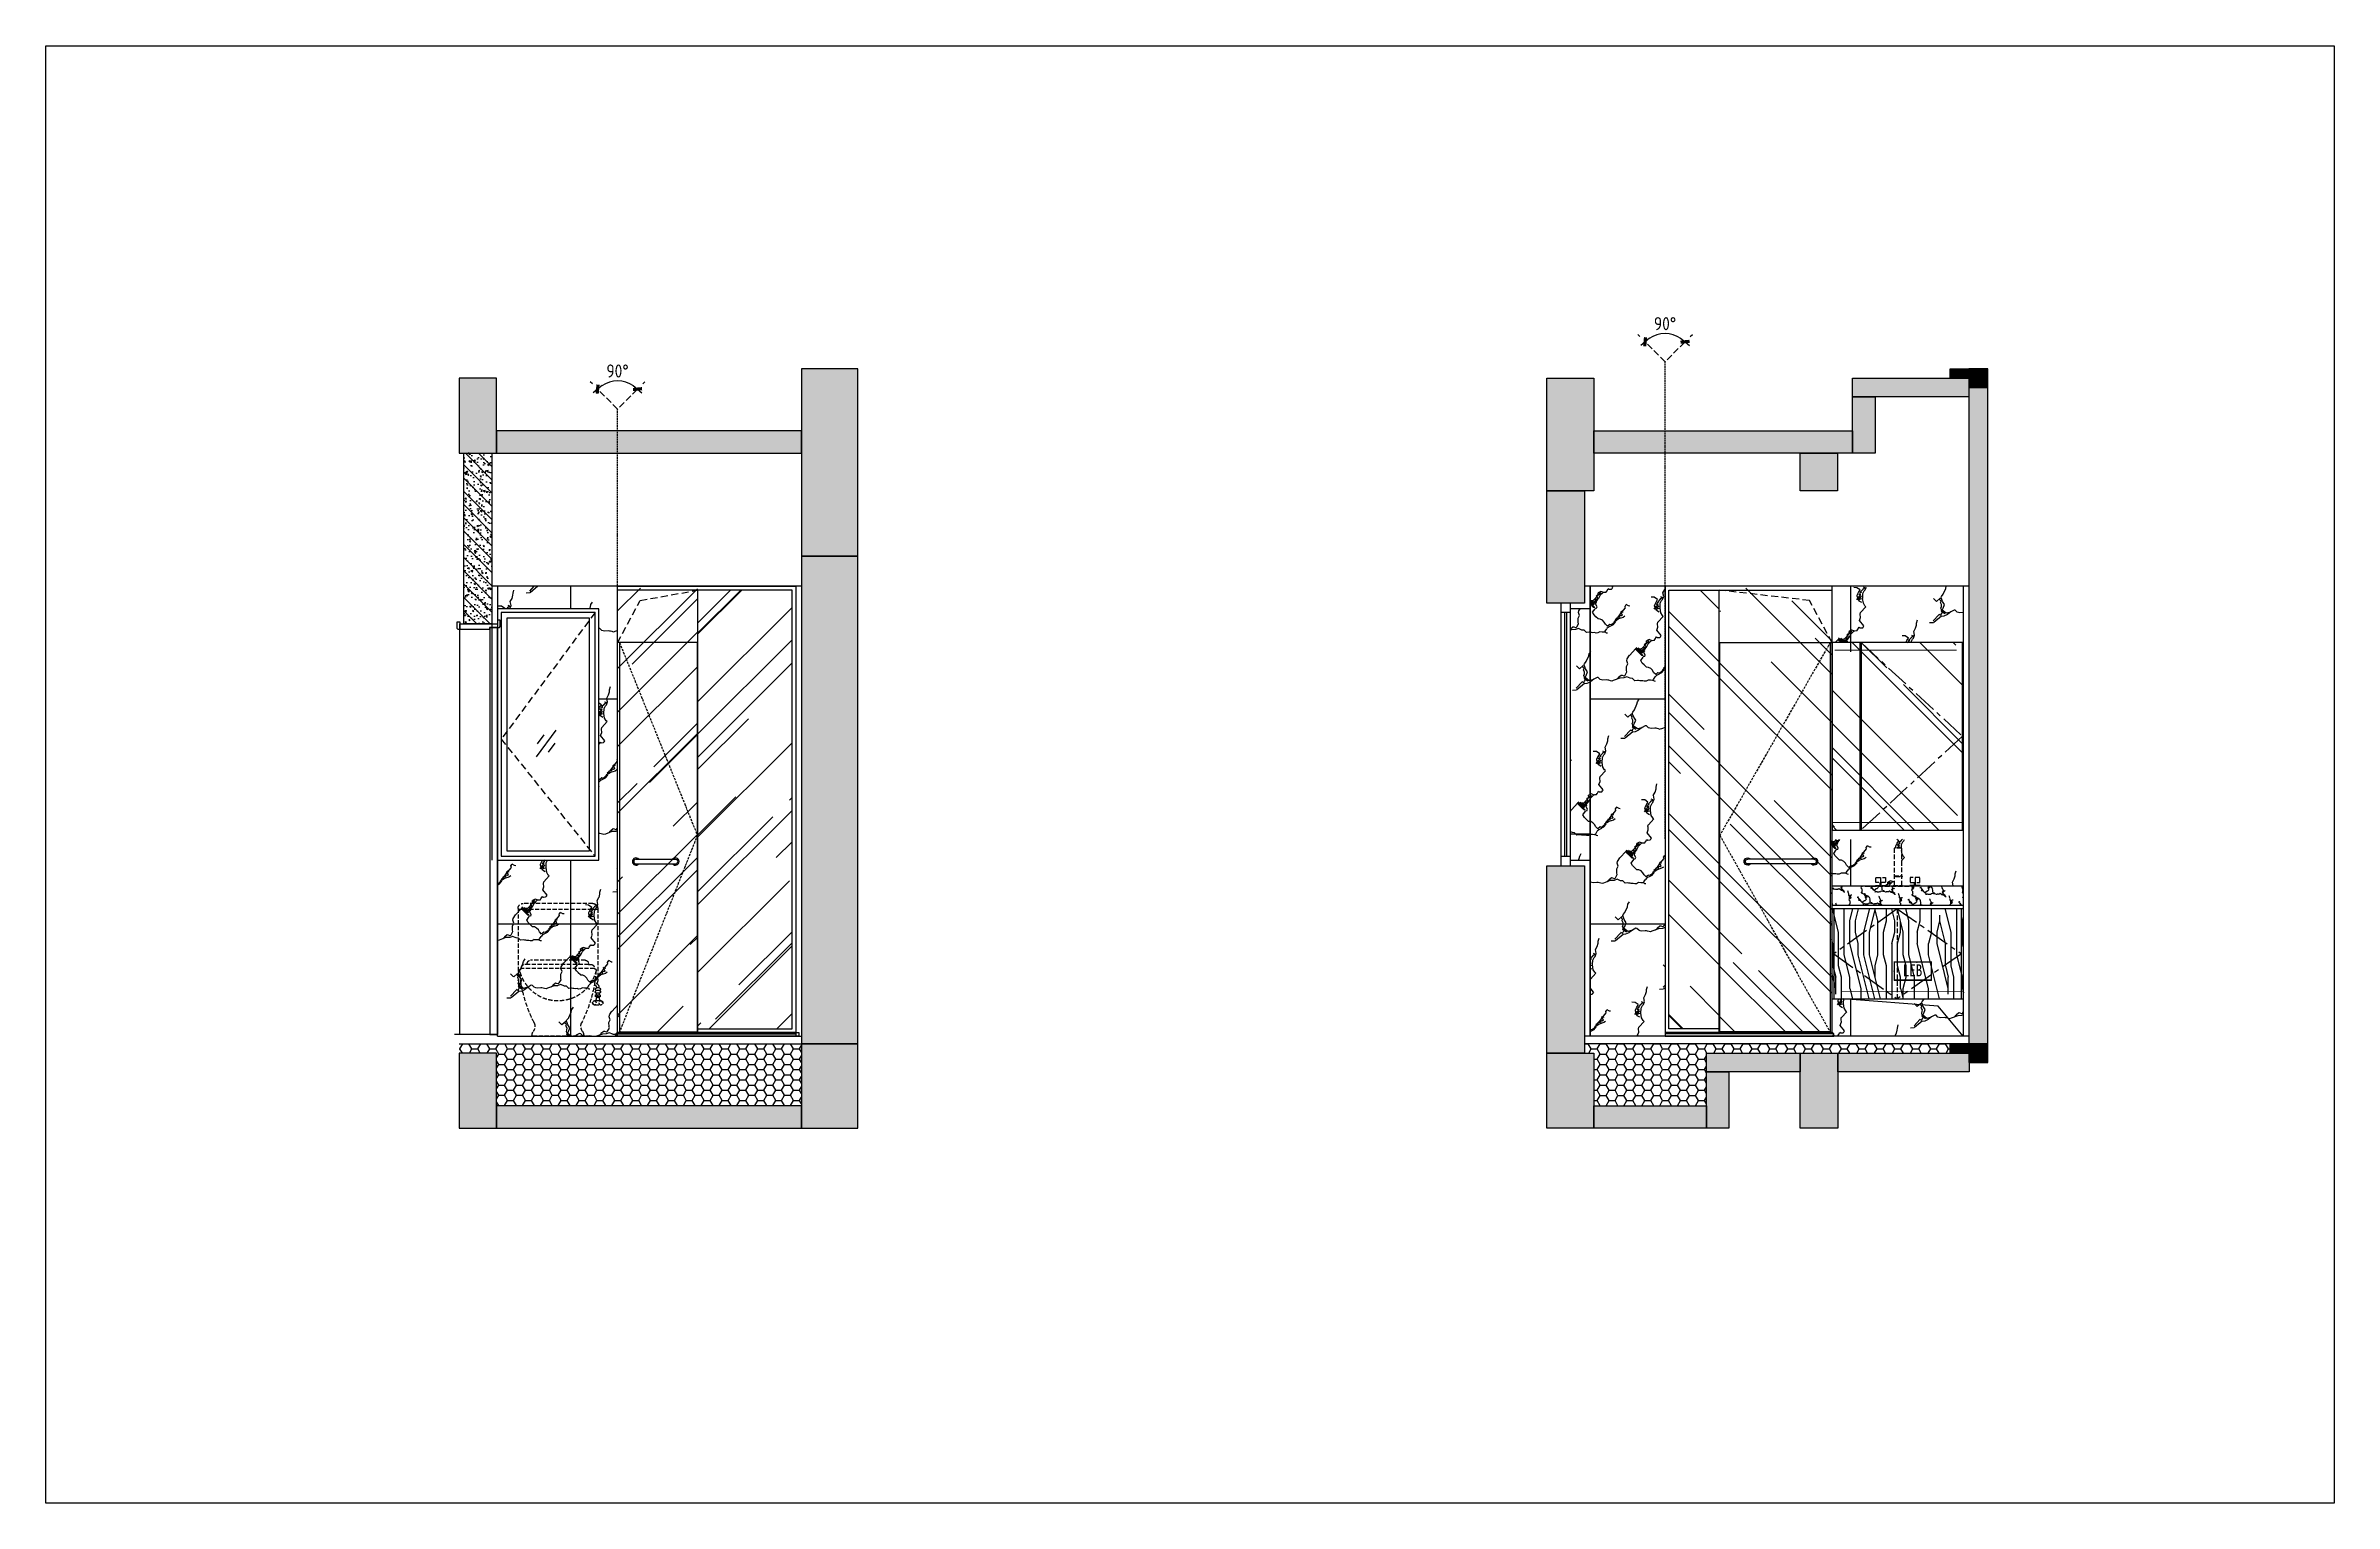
# Model space of a CAD drawing. Header units: millimetres. Extents: x -94739 to 67223, y -48947 to 34737.
# Drawn here: x 40925 to 53123, y -29612 to -21839 of the extents above; entities that cross this region are included whole.
import ezdxf
from ezdxf.enums import TextEntityAlignment as Align
from ezdxf.xclip import XClip

# ---------------------------------------------------------------- set-up
doc = ezdxf.new("R2010")
doc.units = ezdxf.units.MM
doc.header["$XCLIPFRAME"] = 0
doc.set_wipeout_variables(frame=1)
for name, pattern in [('ACAD_ISO10W100', [18, 12, -3, 0, -3]), ('CENTER', [2, 1.25, -0.25, 0.25, -0.25]), ('CENTER2', [28.575, 19.05, -3.175, 3.175, -3.175]), ('DASH', [0.35, 0.25, -0.1]), ('DASHDOT', [1, 0.5, -0.25, 0, -0.25]), ('DOT', [0.25, 0, -0.25]), ('HIDDEN2', [0.1875, 0.125, -0.0625])]:
    doc.linetypes.add(name, pattern=pattern)
doc.layers.get('Defpoints').update_dxf_attribs({"color": 250})
for name, color, linetype in [('BS-门套', 60, 'Continuous'), ('DOTE', 136, 'CENTER2'), ('DT-常规填充', 250, 'Continuous'), ('DT-深灰填充', 251, 'Continuous'), ('DT-通用', 200, 'Continuous'), ('EL-DIM', 50, 'Continuous'), ('EL-通用', 200, 'Continuous'), ('FF-FIXT', 31, 'Continuous'), ('FF-柜体LED灯带', 50, 'Continuous'), ('FF-门', 60, 'Continuous'), ('Fine Line', 250, 'Continuous'), ('P-WINDOWS', 134, 'Continuous'), ('W-墙体图层', 182, 'Continuous'), ('墙体填充', 7, 'Continuous')]:
    doc.layers.add(name, color=color, linetype=linetype)
doc.styles.add('_TEL_DIM', font='txt_g.shx', dxfattribs={"width": 0.8, "height": 3.5, "bigfont": 'hztxt_g.shx'})
doc.styles.add('CCD-DIM', font='archs.shx')
doc.dimstyles.new('CCD_DIM_40', dxfattribs={"dimscale": 40, "dimtxt": 2.5, "dimasz": 1, "dimexe": 2, "dimexo": 1.5, "dimgap": 0.6, "dimtad": 1, "dimdec": 0, "dimzin": 12, "dimdsep": 46, "dimtxsty": 'CCD-DIM', "dimblk": 'CCD_Dimension_Tick', "dimcen": 0.125, "dimclrd": 44, "dimclre": 44, "dimclrt": 50, "dimadec": 0, "dimazin": 0, "dimtfac": 1, "dimtdec": 0, "dimtix": 1, "dimtmove": 2, "dimatfit": 3, "dimldrblk": 'CCD_Leader_Dot', "dimfxl": 1, "dimtvp": 1, "dimtolj": 1, "dimtzin": 0, "dimarcsym": 0})
pattern_1 = [(60.26029, (287671.14, -192248.41), (874.149702, 1388.592024), [19.7438, -4126.4507]), (135, (287722.3, -192278.06), (565.6854, 565.6854), [17.3222, -346.4434]), (195.3868, (287496.76, -192273.36), (-822.90655, -308.464241), [17.5275, -3663.2517]), (142.826329, (287479.857, -192278.01), (-257.221154, 257.2211164), [27.9761, -5846.9972]), (61.86405, (287457.57, -192261.11), (308.464276, 822.90655), [11.9422, -2495.9058]), (69.45163, (287463.2, -192250.58), (565.6854, 565.68547), [20.9243, -857.8962]), (123.693983, (287470.54, -192230.984), (-257.221121, 257.221132), [19.4315, -4061.1785]), (108.95454, (287459.76, -192214.82), (-720.420276, 1851.79114), [17.3522, -3626.5963]), (98.75587, (287454.13, -192198.4), (-257.22117, 257.22114), [6.4434, -1346.6748]), (69.45163, (287453.14, -192192.04), (565.6854, 565.68547), [4.1849, -874.6356]), (51.48536, (287454.61, -192188.12), (565.68544, 565.685463), [15.3362, -3205.2732]), (66.696059, (287464.163, -192176.12), (308.464307, 822.9065625), [32.7998, -6855.1568]), (76.22743, (287477.14, -192145.99), (308.464276, 822.9066), [13.365, -2793.2713]), (57.80867, (287480.32, -192133.01), (308.4643, 822.90659), [15.627, -1625.2038]), (47.170028, (287411.284, -192317.188), (565.6853997, 565.685491), [45.7471, -9561.1416]), (152.441364, (287453.65, -192289.52), (-257.22116, 257.22109), [12.7098, -2656.3623]), (135, (287453.65, -192289.5), (565.6854, 565.6854), [3.4644, -360.3012]), (57.80867, (287451.2, -192287.07), (308.4643, 822.90659), [7.8135, -1633.0172]), (57.80867, (287455.36, -192280.46), (308.4643, 822.90659), [7.8135, -1633.0172]), (135, (287459.5, -192273.84), (565.6854, 565.6854), [10.3933, -353.3723]), (143.927468, (287472.02, -192280.95), (-257.221152, 257.221096), [24.5484, -5130.6223]), (135, (287472, -192280.95), (565.6854, 565.6854), [24.251, -339.5146]), (87.28383, (287454.87, -192263.8), (-257.2211, 257.22116), [5.1493, -1076.1933]), (111.25801, (287455.12, -192258.66), (-257.221184, 257.22115), [9.4618, -1977.5298]), (69.45163, (287451.7, -192249.84), (565.6854, 565.68547), [8.3698, -870.4507]), (87.28383, (287454.62, -192242), (-257.2211, 257.22116), [10.2985, -1071.044]), (117.558636, (287455.11, -192231.72), (-257.22116, 257.221123), [12.7098, -2656.3623]), (69.45163, (287449.23, -192220.45), (565.6854, 565.68547), [8.3698, -870.4507]), (135, (287452.2, -192212.6), (565.6854, 565.6854), [8.6611, -355.1045]), (79.296356, (287446.04, -192206.49), (51.24314, 1080.127734), [9.2226, -1927.509]), (221.283393, (287447.757, -192197.425), (-565.685467, -565.685411), [26.7229, -5585.0794]), (135, (287427.7, -192215.06), (565.6854, 565.6854), [22.5188, -341.2468]), (45, (287665.75, -192253.8), (308.4643, 822.90655), [7.619, -792.3809]), (158.74199, (287665.75, -192253.8), (-257.22118, 257.22111), [9.4618, -1977.5298]), (171.24413, (287656.94, -192250.37), (-257.22115, 257.2211), [6.4434, -1346.6748]), (219.803734, (287650.57, -192249.386), (-565.685412, -565.685437), [19.1262, -3997.3804]), (45, (287627.8, -192269.7), (308.4643, 822.90655), [11.4286, -788.5714]), (182.71617, (287412.02, -192328.7), (-257.22116, 257.22111), [20.597, -1060.7455]), (219.434825, (287453.408, -192294.662), (-3085.6482998, -2571.2059345), [53.5859, -11199.4544]), (187.84351, (287467.61, -192292.71), (-1080.1277, -51.243124), [14.3397, -2996.9949]), (205.010352, (287485.98, -192284.136), (-822.906567, -308.464353), [20.2687, -4236.1625]), (216.381335, (287504.59, -192270.42), (-565.685433, -565.685393), [23.1182, -2404.293]), (209.73971, (287521.74, -192260.63), (-1388.592025, -874.1497), [19.7438, -4126.4507]), (171.24413, (287528.1, -192261.6), (-257.22115, 257.2211), [6.4434, -1346.6748]), (135, (287537.9, -192271.4), (565.6854, 565.6854), [13.8578, -349.9078]), (163.802195, (287545.5, -192273.61), (-257.22114, 257.2211), [7.907, -1652.5769]), (163.802195, (287553.09, -192275.82), (-257.22114, 257.2211), [7.907, -1652.5769]), (186.489424, (287572.44, -192273.62), (-1080.127737, -51.243122), [19.4738, -4070.0184]), (171.24413, (287578.8, -192274.6), (-257.22115, 257.2211), [6.4434, -1346.6748]), (171.24413, (287585.18, -192275.58), (-257.22115, 257.2211), [6.4434, -1346.6748]), (163.802195, (287592.77, -192277.79), (-257.22114, 257.2211), [7.907, -1652.5769]), (163.802195, (287600.36, -192280), (-257.22114, 257.2211), [7.907, -1652.5769]), (200.54837, (287608.2, -192277.06), (-565.68545, -565.68547), [8.3698, -870.4507]), (200.54837, (287643.47, -192263.84), (-565.68545, -565.68547), [37.6638, -841.1567]), (182.71617, (287664.04, -192262.86), (-257.22116, 257.22111), [20.597, -1060.7455]), (200.54837, (287679.7, -192257), (-565.68545, -565.68547), [16.7394, -862.081]), (156.794388, (287698.576, -192265.07), (-2109.012318, 977.641457), [20.5212, -4288.9309]), (176.337677, (287710.09, -192265.81), (-1337.3489, 205.97796), [11.5354, -2410.8882]), (69.45163, (287871.18, -191845.05), (565.6854, 565.68547), [16.7394, -862.081]), (218.51464, (287870.44, -191833.535), (-565.685465, -565.685438), [15.3362, -3205.2732]), (135, (287880.55, -192215.4), (565.6854, 565.6854), [6.9289, -356.8367]), (220.66615, (287893.04, -192195.544), (-565.685461, -565.685427), [22.9227, -4790.8414]), (56.027279, (287893.04, -192195.544), (874.149713, 1388.5920395), [27.1683, -5678.1738]), (50.769925, (287908.22, -192173.014), (2005.5205685, 2519.9628187), [34.4603, -7202.2034]), (106.197805, (287930.01, -192146.32), (-257.22118, 257.22112), [7.907, -1652.5769]), (53.618665, (287927.81, -192138.73), (565.685393, 565.685433), [11.5591, -2415.8522]), (150.371045, (287947.16, -192136.53), (-257.221153, 257.221076), [14.3718, -3003.7116]), (171.24413, (287953.52, -192137.5), (-257.22115, 257.2211), [6.4434, -1346.6748]), (69.45163, (287821.3, -192274.64), (565.6854, 565.68547), [4.1849, -874.6356]), (57.80867, (287822.76, -192270.73), (308.4643, 822.90659), [15.627, -1625.2038]), (225, (287839.16, -192249.42), (-822.90655, -308.4643), [11.4286, -788.5714]), (206.16907, (287853.61, -192242.32), (-822.906576, -308.464299), [16.0998, -3364.8658]), (208.13595, (287864.14, -192236.69), (-822.90655, -308.46427), [11.9422, -2495.9058]), (49.333848, (287864.143, -192236.69), (565.685435, 565.685453), [22.9227, -4790.8414]), (45, (287865.8, -191850.43), (308.4643, 822.90655), [7.619, -792.3809]), (63.83093, (287858.69, -191864.88), (308.464306, 822.906573), [16.0998, -3364.8658]), (87.28383, (287857.47, -191890.6), (-257.2211, 257.22116), [25.7462, -1055.5962]), (98.75587, (287861.4, -191916.07), (-257.22117, 257.22114), [25.7737, -1327.3445]), (121.268428, (287869.72, -191929.79), (-257.221149, 257.221128), [16.0486, -3354.168]), (135, (287874.6, -191934.7), (565.6854, 565.6854), [6.9289, -356.8367]), (47.367088, (287846.215, -191965.548), (565.685396, 565.6854305), [41.9406, -8765.5744]), (79.296356, (287844.5, -191974.61), (51.24314, 1080.127734), [9.2226, -1927.509]), (95.487365, (287846.22, -191992.49), (-205.977984, 1337.348874), [17.9625, -3754.1494]), (69.45163, (287840.34, -192008.16), (565.6854, 565.68547), [16.7394, -862.081]), (129.02151, (287863.373, -192036.58), (-257.2211657, 257.2211086), [36.5755, -7644.2784]), (57.80867, (287859.21, -192043.2), (308.4643, 822.90659), [7.8135, -1633.0172]), (45, (287853.82, -192048.58), (308.4643, 822.90655), [7.619, -792.3809]), (182.71617, (287853.82, -192048.58), (-257.22116, 257.22111), [10.2985, -1071.044]), (135, (287843.5, -192049.1), (565.6854, 565.6854), [6.9289, -356.8367]), (57.80867, (287830.31, -192057.4), (308.4643, 822.90659), [15.627, -1625.2038]), (57.80867, (287826.15, -192064), (308.4643, 822.90659), [7.8135, -1633.0172]), (182.71617, (287826.15, -192064), (-257.22116, 257.22111), [10.2985, -1071.044]), (161.04546, (287815.86, -192064.49), (-1851.79113, 720.420302), [17.3522, -3626.5963]), (200.54837, (287799.45, -192058.86), (-565.68545, -565.68547), [4.1849, -874.6356]), (208.13595, (287795.53, -192060.33), (-822.90655, -308.46427), [11.9422, -2495.9058]), (93.66232, (287785.74, -192077.47), (-205.978023, 1337.348896), [11.5354, -2410.8882]), (208.13595, (287785.74, -192077.47), (-822.90655, -308.46427), [11.9422, -2495.9058]), (119.628954, (287782.31, -192095.59), (-257.221143, 257.221117), [14.3718, -3003.7116]), (57.80867, (287778.15, -192102.2), (308.4643, 822.90659), [7.8135, -1633.0172]), (182.71617, (287778.15, -192102.2), (-257.22116, 257.22111), [10.2985, -1071.044]), (135, (287772.8, -192107.6), (565.6854, 565.6854), [6.9289, -356.8367]), (98.75587, (287773.74, -192113.96), (-257.22117, 257.22114), [6.4434, -1346.6748]), (163.802195, (287773.74, -192113.96), (-257.22114, 257.2211), [7.907, -1652.5769]), (135, (287775.95, -192121.55), (565.6854, 565.6854), [13.8578, -349.9078]), (148.73157, (287775.95, -192121.555), (-257.221166, 257.221084), [16.0486, -3354.168]), (114.87028, (287766.89, -192123.27), (-257.22118, 257.221175), [11.0694, -2313.5198]), (146.306016, (287766.886, -192123.27), (-257.221128, 257.221125), [19.4315, -4061.1785]), (135, (287750.7, -192112.5), (565.6854, 565.6854), [13.8578, -349.9078]), (135, (287756.84, -192118.6), (565.6854, 565.6854), [22.5188, -341.2468]), (119.628954, (287763.95, -192131.105), (-257.221143, 257.221117), [14.3718, -3003.7116]), (139.834873, (287763.95, -192131.105), (-257.221202, 257.2211073), [45.1985, -9446.4816]), (130.663269, (287762.236, -192140.167), (-257.221153, 257.2211904), [50.3786, -10529.1152]), (163.802195, (287762.24, -192140.17), (-257.22114, 257.2211), [7.907, -1652.5769]), (135, (287754.64, -192138), (565.6854, 565.6854), [38.1088, -325.6568]), (135, (287737.5, -192120.8), (565.6854, 565.6854), [13.8578, -349.9078]), (147.403145, (287752.44, -192130.37), (-257.221163, 257.221117), [17.7362, -3706.8502]), (135, (287767.1, -192145.1), (565.6854, 565.6854), [20.7866, -342.979]), (171.24413, (287767.14, -192145.07), (-257.22115, 257.2211), [6.4434, -1346.6748]), (135, (287760.8, -192144.1), (565.6854, 565.6854), [31.1799, -332.5857]), (141.275085, (287765.91, -192143.84), (-257.2211603, 257.2211283), [34.8532, -7284.3117]), (190.703643, (287854.77, -191893.3), (-1080.127735, -51.24312), [9.2226, -1927.509]), (200.54837, (287845.7, -191895), (-565.68545, -565.68547), [8.3698, -870.4507]), (53.618665, (287837.88, -191897.95), (565.685393, 565.685433), [11.5591, -2415.8522]), (61.86405, (287844.73, -191888.64), (308.464276, 822.90655), [11.9422, -2495.9058]), (45, (287842.3, -191886.2), (308.4643, 822.90655), [11.4286, -788.5714]), (214.691568, (287842.28, -191886.19), (-1388.592015, -874.149688), [19.3602, -4046.2642]), (55.30843, (287826.364, -191897.21), (874.149707, 1388.592003), [19.3602, -4046.2642]), (225, (287848.16, -191870.5), (-822.90655, -308.4643), [15.2381, -784.7618]), (182.71617, (287848.16, -191870.52), (-257.22116, 257.22111), [10.2985, -1071.044]), (57.80867, (287837.87, -191871), (308.4643, 822.90659), [7.8135, -1633.0172]), (216.381335, (287851.34, -191857.53), (-565.685433, -565.685393), [11.5591, -2415.8522]), (171.24413, (287851.34, -191857.53), (-257.22115, 257.2211), [6.4434, -1346.6748]), (225, (287858.44, -191843.1), (-822.90655, -308.4643), [19.0476, -780.9523]), (135, (287800.2, -192070.4), (565.6854, 565.6854), [6.9289, -356.8367]), (98.75587, (287796.27, -192071.84), (-257.22117, 257.22114), [6.4434, -1346.6748]), (135, (287796.3, -192071.8), (565.6854, 565.6854), [5.1966, -358.569]), (106.197805, (287794.8, -192075.76), (-257.22118, 257.22112), [7.907, -1652.5769]), (171.24413, (287794.8, -192075.76), (-257.22115, 257.2211), [6.4434, -1346.6748]), (47.170028, (287757.33, -192108.326), (565.6853997, 565.685491), [45.7471, -9561.1416]), (182.71617, (287757.33, -192108.33), (-257.22116, 257.22111), [10.2985, -1071.044]), (171.24413, (287747.04, -192108.81), (-257.22115, 257.2211), [6.4434, -1346.6748]), (163.802195, (287740.68, -192107.83), (-257.22114, 257.2211), [7.907, -1652.5769]), (182.71617, (287733.08, -192105.63), (-257.22116, 257.22111), [5.1493, -1076.1933]), (47.003244, (287694.146, -192142.114), (565.6854014, 565.6855025), [49.5541, -10356.8056]), (57.80867, (287681.66, -192161.95), (308.4643, 822.90659), [23.4405, -1617.3902]), (79.296356, (287679.94, -192171.01), (51.24314, 1080.127734), [9.2226, -1927.509]), (108.95454, (287685.58, -192187.425), (-720.420276, 1851.79114), [17.3522, -3626.5963]), (63.83093, (287678.48, -192201.874), (308.464306, 822.906573), [16.0998, -3364.8658]), (90.653925, (287678.73, -192223.67), (51.243064, 1080.12774), [21.8002, -4556.23]), (106.197805, (287680.94, -192231.27), (-257.22118, 257.22112), [7.907, -1652.5769]), (187.84351, (287736.54, -192276.1), (-1080.1277, -51.243124), [14.3397, -2996.9949]), (171.24413, (287742.9, -192277.08), (-257.22115, 257.2211), [6.4434, -1346.6748]), (171.24413, (287749.28, -192278.06), (-257.22115, 257.2211), [6.4434, -1346.6748]), (171.24413, (287755.65, -192279.04), (-257.22115, 257.2211), [6.4434, -1346.6748]), (182.71617, (287765.93, -192278.55), (-257.22116, 257.22111), [10.2985, -1071.044]), (163.802195, (287773.53, -192280.76), (-257.22114, 257.2211), [7.907, -1652.5769]), (182.71617, (287783.81, -192280.27), (-257.22116, 257.22111), [10.2985, -1071.044]), (208.13595, (287794.35, -192274.64), (-822.90655, -308.46427), [11.9422, -2495.9058]), (176.337677, (287805.86, -192275.38), (-1337.3489, 205.97796), [11.5354, -2410.8882]), (176.337677, (287817.37, -192276.11), (-1337.3489, 205.97796), [11.5354, -2410.8882]), (163.802195, (287824.96, -192278.32), (-257.22114, 257.2211), [7.907, -1652.5769]), (135, (287827.4, -192280.8), (565.6854, 565.6854), [3.4644, -360.3012]), (171.24413, (287833.78, -192281.75), (-257.22115, 257.2211), [6.4434, -1346.6748]), (106.197805, (287917.28, -192171.3), (-257.22118, 257.22112), [7.907, -1652.5769]), (155.12972, (287917.28, -192171.3), (-257.221207, 257.22111), [11.0694, -2313.5198]), (98.75587, (287908.22, -192173.01), (-257.22117, 257.22114), [6.4434, -1346.6748]), (119.628954, (287915.32, -192185.51), (-257.221143, 257.221117), [14.3718, -3003.7116]), (212.19133, (287915.32, -192185.5), (-822.90659, -308.4643), [7.8135, -1633.0172]), (163.802195, (287908.71, -192189.67), (-257.22114, 257.2211), [7.907, -1652.5769]), (87.28383, (287900.63, -192197.75), (-257.2211, 257.22116), [10.2985, -1071.044]), (171.24413, (287900.63, -192197.75), (-257.22115, 257.2211), [6.4434, -1346.6748]), (171.24413, (287894.26, -192196.77), (-257.22115, 257.2211), [6.4434, -1346.6748]), (69.45163, (287882.02, -192211.46), (565.6854, 565.68547), [16.7394, -862.081]), (218.51464, (287882.02, -192211.46), (-565.685465, -565.685438), [15.3362, -3205.2732]), (87.28383, (287869.77, -192226.16), (-257.2211, 257.22116), [5.1493, -1076.1933]), (214.691568, (287869.775, -192226.156), (-1388.592015, -874.149688), [19.3602, -4046.2642]), (163.802195, (287853.86, -192237.18), (-257.22114, 257.2211), [7.907, -1652.5769]), (218.51464, (287846.26, -192234.97), (-565.685465, -565.685438), [15.3362, -3205.2732]), (135, (287834.3, -192244.5), (565.6854, 565.6854), [15.5899, -348.1757]), (117.558636, (287823.24, -192233.5), (-257.22116, 257.221123), [12.7098, -2656.3623]), (135, (287817.36, -192222.2), (565.6854, 565.6854), [13.8578, -349.9078]), (152.441364, (287807.56, -192212.43), (-257.22116, 257.22109), [12.7098, -2656.3623]), (176.337677, (287796.29, -192206.55), (-1337.3489, 205.97796), [11.5354, -2410.8882]), (135, (287784.8, -192205.8), (565.6854, 565.6854), [17.3222, -346.4434]), (135, (287772.5, -192193.6), (565.6854, 565.6854), [13.8578, -349.9078]), (121.268428, (287762.73, -192183.765), (-257.221149, 257.221128), [16.0486, -3354.168]), (53.618665, (287754.4, -192170.05), (565.685393, 565.685433), [23.1182, -2404.293]), (200.54837, (287775.95, -192148.5), (-565.68545, -565.68547), [8.3698, -870.4507]), (69.45163, (287775.95, -192148.5), (565.6854, 565.68547), [8.3698, -870.4507]), (119.628954, (287778.89, -192140.66), (-257.221143, 257.221117), [14.3718, -3003.7116]), (82.15649, (287771.79, -192128.17), (51.24314, 1080.1277), [14.3397, -2996.9949]), (53.618665, (287773.74, -192113.96), (565.685393, 565.685433), [23.1182, -2404.293]), (63.83093, (287787.455, -192095.35), (308.464306, 822.906573), [16.0998, -3364.8658]), (225, (287810.7, -192064.74), (-822.90655, -308.4643), [22.8571, -777.1428]), (178.30515, (287826.84, -191833.04), (-1080.127717, -51.243108), [16.6626, -3482.4725]), (145.385246, (287844.234, -191845.04), (-257.221175, 257.22111), [21.1328, -4416.7566]), (57.80867, (287835.91, -191858.27), (308.4643, 822.90659), [15.627, -1625.2038]), (63.83093, (287828.81, -191872.72), (308.464306, 822.906573), [16.0998, -3364.8658]), (87.28383, (287828.56, -191877.86), (-257.2211, 257.22116), [5.1493, -1076.1933]), (106.197805, (287832.98, -191893.05), (-257.22118, 257.22112), [15.8142, -1644.6698]), (117.558636, (287838.86, -191904.31), (-257.22116, 257.221123), [12.7098, -2656.3623]), (148.73157, (287852.57, -191912.64), (-257.221166, 257.221084), [16.0486, -3354.168]), (216.381335, (287926.59, -192191.39), (-565.685433, -565.685393), [11.5591, -2415.8522]), (197.054427, (287917.286, -192198.243), (-822.90657, -308.46426), [25.8742, -5407.7199]), (218.51464, (287892.55, -192205.83), (-565.685465, -565.685438), [15.3362, -3205.2732]), (74.6132, (287887.82, -191764.71), (308.464248, 822.906548), [17.5275, -3663.2517]), (87.28383, (287887.33, -191775), (-257.2211, 257.22116), [10.2985, -1071.044]), (74.6132, (287882.68, -191791.9), (308.464248, 822.906548), [17.5275, -3663.2517]), (60.26029, (287872.885, -191809.04), (874.149702, 1388.592024), [19.7438, -4126.4507]), (101.58455, (287877.05, -191829.37), (-205.978042, 1337.348845), [20.7526, -4337.291]), (158.74199, (287870.44, -191833.54), (-257.22118, 257.22111), [9.4618, -1977.5298])]

# ---------------------------------------------------------------- blocks, each defined once
blk = doc.blocks.new('1256ERGDFG434SADG')
at = {"linetype": 'DOT'}
blk.add_wipeout([(-860, 2400), (30, 2400), (30, 0), (-860, 0)], dxfattribs=at)
at = {"ltscale": 15}
h = blk.add_hatch(dxfattribs=at)
h.set_pattern_fill('AR-RROOF', color=250, scale=15, angle=45)
h.set_pattern_definition([(45, (-91875.1, -31597), (323.2892, 862.1046), [5715, -762, 1905, -381]), (45, (-91651.5, -31104), (-627.72, 88.9045), [1143, -125.73, 2286, -285.75]), (45, (-91969.4, -31233.31), (1220.4168, 1581.4231), [3048, -533.4, 1524, -381])])
h.paths.add_polyline_path([(-860, 23), (-262, 23), (-262, 2390), (-860, 2390)])
h = blk.add_hatch(dxfattribs=at)
h.set_pattern_fill('AR-RROOF', color=250, scale=15, angle=45)
h.set_pattern_definition([(45, (-91880.1, -31597), (323.2892, 862.1046), [5715, -762, 1905, -381]), (45, (-91656.5, -31104), (-627.72, 88.9045), [1143, -125.73, 2286, -285.75]), (45, (-91974.4, -31233.31), (1220.4168, 1581.4231), [3048, -533.4, 1524, -381])])
h.paths.add_polyline_path([(-259, 2380), (-259, 40), (10, 40), (10, 2380)])
at = {"color": 136, "ltscale": 15}
for p, q in [((-259, 30, 0), (-259, 2380, 0)), ((-262, 2100), (-860, 2100)), ((-850, 2100), (-850, 23)), ((-262, 23), (-262, 2100)), ((-850, 23), (-262, 23))]:
    blk.add_line(p, q, dxfattribs=at)
at = {"color": 251}
blk.add_line((-870, 13), (30, 13), dxfattribs=at)
at = {"color": 136, "ltscale": 15}
blk.add_lwpolyline([(-860, 2400), (30, 2400), (30, 20), (-860, 20)], close=True, dxfattribs=at)
blk.add_lwpolyline([(-860, 2400), (30, 2400), (30, 20), (-259, 20), (-259, 40), (10, 40), (10, 2380), (-860, 2380)], dxfattribs=at)
at = {"color": 136, "linetype": 'ACAD_ISO10W100'}
blk.add_lwpolyline([(-850, 2100), (-262, 1072), (-850, 23)], dxfattribs=at)
at = {"color": 4, "linetype": 'ByBlock'}
blk.add_lwpolyline([(30, 0), (-870, 0), (-870, 13), (-863, 20), (30, 20)], close=True, dxfattribs=at)
at = {"layer": 'Fine Line', "color": 250, "linetype": 'HIDDEN2', "ltscale": 300}
blk.add_lwpolyline([(-860, 2099), (-740, 2324), (-259, 2380)], dxfattribs=at)
at = {"layer": 'P-WINDOWS', "elevation": 0}
for points in [[(-763, 945), (-411, 945)], [(-763, 920), (-411, 920)]]:
    blk.add_lwpolyline(points, dxfattribs=at)
at = {"layer": 'P-WINDOWS'}
for centre, radius, start, end in [((-763, 932, 0), 19.5, 39.7918, 320.2082), ((-763, 932, 0), 12.5, 90, 270), ((-411, 932, 0), 19.5, 219.7918, 140.2082), ((-411, 932, 0), 12.5, 270, 90)]:
    blk.add_arc(centre, radius, start, end, dxfattribs=at)
blk = doc.blocks.new('*U131')
at = {"layer": 'DT-深灰填充'}
blk.add_hatch(color=256, dxfattribs=at).paths.add_polyline_path([(0, -100), (500, -100), (500, 0), (0, 0)])
at = {"layer": 'DT-通用', "color": 200, "ltscale": 10}
blk.add_lwpolyline([(0, -100), (500, -100), (500, 0), (0, 0)], close=True, dxfattribs=at)
blk = doc.blocks.new('*U657')
at = {"layer": 'DT-深灰填充'}
blk.add_hatch(color=256, dxfattribs=at).paths.add_polyline_path([(0, -400), (250, -400), (250, 0), (0, 0)])
at = {"layer": 'DT-通用', "color": 200, "ltscale": 10}
blk.add_lwpolyline([(0, -400), (250, -400), (250, 0), (0, 0)], close=True, dxfattribs=at)
blk = doc.blocks.new('*U111')
at = {"layer": 'DT-深灰填充'}
blk.add_hatch(color=256, dxfattribs=at).paths.add_polyline_path([(0, -300), (120, -300), (120, 0), (0, 0)])
at = {"layer": 'DT-通用', "color": 200, "ltscale": 10}
blk.add_lwpolyline([(0, -300), (120, -300), (120, 0), (0, 0)], close=True, dxfattribs=at)
blk = doc.blocks.new('*U112')
at = {"layer": 'DT-深灰填充'}
blk.add_hatch(color=256, dxfattribs=at).paths.add_polyline_path([(0, -120), (600, -120), (600, 0), (0, 0)])
at = {"layer": 'DT-通用', "color": 200, "ltscale": 10}
blk.add_lwpolyline([(0, -120), (600, -120), (600, 0), (0, 0)], close=True, dxfattribs=at)
blk = doc.blocks.new('*U103')
at = {"layer": 'DT-深灰填充'}
blk.add_hatch(color=256, dxfattribs=at).paths.add_polyline_path([(0, -400), (200, -400), (200, 0), (0, 0)])
at = {"layer": 'DT-通用', "color": 200, "ltscale": 10}
blk.add_lwpolyline([(0, -400), (200, -400), (200, 0), (0, 0)], close=True, dxfattribs=at)
blk = doc.blocks.new('*U125')
at = {"layer": 'DT-深灰填充'}
blk.add_hatch(color=256, dxfattribs=at).paths.add_polyline_path([(0, -100), (700, -100), (700, 0), (0, 0)])
at = {"layer": 'DT-通用', "color": 200, "ltscale": 10}
blk.add_lwpolyline([(0, -100), (700, -100), (700, 0), (0, 0)], close=True, dxfattribs=at)
blk = doc.blocks.new('*U113')
at = {"layer": 'DT-深灰填充'}
blk.add_hatch(color=256, dxfattribs=at).paths.add_polyline_path([(0, -1000), (200, -1000), (200, 0), (0, 0)])
at = {"layer": 'DT-通用', "color": 200, "ltscale": 10}
blk.add_lwpolyline([(0, -1000), (200, -1000), (200, 0), (0, 0)], close=True, dxfattribs=at)
blk = doc.blocks.new('*U115')
at = {"layer": 'DT-深灰填充'}
blk.add_hatch(color=256, dxfattribs=at).paths.add_polyline_path([(0, -600), (250, -600), (250, 0), (0, 0)])
at = {"layer": 'DT-通用', "color": 200, "ltscale": 10}
blk.add_lwpolyline([(0, -600), (250, -600), (250, 0), (0, 0)], close=True, dxfattribs=at)
blk = doc.blocks.new('CCD_Dimension_Tick')
at = {"color": 0, "linetype": 'ByBlock'}
for p, q in [((-1.09, 0), (0, 0)), ((0, 0), (1.09, 0))]:
    blk.add_line(p, q, dxfattribs=at)
at = {"color": 0, "linetype": 'Continuous', "const_width": 0.608}
blk.add_lwpolyline([(-0.61, -0.61), (0.61, 0.61)], dxfattribs=at)
blk = doc.blocks.new('*D86')
at = {"layer": 'Defpoints', "color": 0, "linetype": 'ByBlock', "transparency": 16777216}
for p in [(55, 207), (-149, 149, 0), (149, 149, 0), (0, 0, 0), (0, 0, 0)]:
    blk.add_point(p, dxfattribs=at)
at = {"layer": 'EL-DIM', "color": 44, "lineweight": -2, "transparency": 16777216}
for p, q in [((-192, 192), (-208, 208)), ((192, 192), (208, 208))]:
    blk.add_line(p, q, dxfattribs=at)
blk.add_arc((0, 0), 214, 55.7054, 124.2946, dxfattribs=at)
at = {"layer": 'EL-DIM', "color": 44, "linetype": 'ByBlock', "lineweight": -2, "transparency": 16777216, "xscale": 40, "yscale": 40, "zscale": 40}
for p, rotation in [((-152, 152), 219.6473101092126), ((152, 152), 320.3526898907928)]:
    blk.add_blockref('CCD_Dimension_Tick', p, dxfattribs=dict(at, rotation=rotation))
at = {"layer": 'EL-DIM', "color": 50, "linetype": 'ByBlock', "transparency": 16777216, "insert": (0, 290), "char_height": 100, "attachment_point": 5, "style": 'CCD-DIM'}
blk.add_mtext('\\A1;90°', dxfattribs=at)
blk = doc.blocks.new('CCD_Leader_Dot')
at = {"color": 0, "linetype": 'ByBlock'}
blk.add_line((-5, 0), (-10, 0), dxfattribs=at)
at = {"color": 0, "linetype": 'ByBlock', "const_width": 5}
blk.add_lwpolyline([(-2.5, 0, 1), (2.5, 0, 1)], format="xyb", close=True, dxfattribs=at)
blk = doc.blocks.new('*U126')
at = {"layer": 'DT-深灰填充'}
blk.add_hatch(color=256, dxfattribs=at).paths.add_polyline_path([(0, -120), (1380, -120), (1380, 0), (0, 0)])
at = {"layer": 'DT-通用', "color": 200, "ltscale": 10}
blk.add_lwpolyline([(0, -120), (1380, -120), (1380, 0), (0, 0)], close=True, dxfattribs=at)
blk = doc.blocks.new('*U127')
at = {"layer": 'DT-深灰填充'}
blk.add_hatch(color=256, dxfattribs=at).paths.add_polyline_path([(0, -200), (200, -200), (200, 0), (0, 0)])
at = {"layer": 'DT-通用', "color": 200, "ltscale": 10}
blk.add_lwpolyline([(0, -200), (200, -200), (200, 0), (0, 0)], close=True, dxfattribs=at)
blk = doc.blocks.new('*U128')
at = {"layer": 'DT-深灰填充'}
blk.add_hatch(color=256, dxfattribs=at).paths.add_polyline_path([(0, -100), (620, -100), (620, 0), (0, 0)])
at = {"layer": 'DT-通用', "color": 200, "ltscale": 10}
blk.add_lwpolyline([(0, -100), (620, -100), (620, 0), (0, 0)], close=True, dxfattribs=at)
blk = doc.blocks.new('*U106')
at = {"layer": 'DT-深灰填充'}
blk.add_hatch(color=256, dxfattribs=at).paths.add_polyline_path([(0, -600), (200, -600), (200, 0), (0, 0)])
at = {"layer": 'DT-通用', "color": 200, "ltscale": 10}
blk.add_lwpolyline([(0, -600), (200, -600), (200, 0), (0, 0)], close=True, dxfattribs=at)
blk = doc.blocks.new('海龙_08203823')
at = {"color": 0}
for p, q in [((-5, 650), (-5, -650)), ((5, -650), (5, 650))]:
    blk.add_line(p, q, dxfattribs=at)
blk.add_lwpolyline([(-25, 700), (25, 700), (25, -700), (-25, -700)], close=True, dxfattribs=at)
for points in [[(-25, 650), (25, 650)], [(-25, -650), (25, -650)]]:
    blk.add_lwpolyline(points, dxfattribs=at)
blk = doc.blocks.new('*U129')
at = {"layer": 'DT-深灰填充'}
blk.add_hatch(color=256, dxfattribs=at).paths.add_polyline_path([(0, -50), (100, -50), (100, 0), (0, 0)])
at = {"layer": 'DT-通用', "color": 200, "ltscale": 10}
blk.add_lwpolyline([(0, -50), (100, -50), (100, 0), (0, 0)], close=True, dxfattribs=at)
blk = doc.blocks.new('*U130')
at = {"layer": 'DT-常规填充'}
h = blk.add_hatch(dxfattribs=at)
h.set_pattern_fill('钢筋混凝土', color=256, scale=10, style=0, pattern_type=2)
h.set_pattern_definition([(45, (-189199.607, 177896.22), (-35.355339, 35.355339), []), (50, (-189199.61, 177896.22), (71.726018, -6.275213), [7.5, -82.5]), (355, (-189199.61, 177896.22), (-13.875133, 75.219213), [6, -66]), (100.4514, (-189193.63, 177895.7), (57.850938, 68.943954), [6.37402, -70.114211]), (46.1842, (-189199.61, 177916.22), (106.724105, -16.5519), [11.25, -123.75]), (96.6356, (-189190.71, 177914.84), (93.46627, 97.411787), [9.56103, -105.1713]), (351.1842, (-189199.61, 177916.22), (93.466195, 97.41186), [9, -99]), (21, (-189189.61, 177911.22), (59.690705, -40.261889), [7.5, -82.5]), (326, (-189189.61, 177911.22), (24.331533, 72.515005), [6, -66]), (71.4514, (-189184.63, 177907.865), (84.022263, 32.25305), [6.37402, -70.114211]), (37.5, (-189199.607, 177896.22), (1.2159855, 33.2893854), [0.5, -65.2, 0.5, -67, 0.5, -66.25]), (7.5, (-189199.607, 177896.22), (26.3069537, 39.441171), [0.5, -38.2, 0.5, -63.7, 0.5, -25.25]), (327.5, (-189221.907, 177896.22), (53.3822436, -2.2554872), [0.5, -25, 0.5, -78, 0.5, -103.5]), (317.5, (-189231.907, 177896.22), (58.318617, 10.010498), [0.5, -32.5, 0.5, -51.8, 0.5, -73.5])])
h.paths.add_polyline_path([(-3600, 100), (0, 100), (0, 0), (-3600, 0)])
at = {"layer": 'DT-通用', "color": 200, "ltscale": 10}
blk.add_lwpolyline([(-3600, 100), (0, 100), (0, 0), (-3600, 0)], close=True, dxfattribs=at)
blk = doc.blocks.new('*U109')
at = {"layer": 'DT-深灰填充'}
blk.add_hatch(color=256, dxfattribs=at).paths.add_polyline_path([(0, -100), (100, -100), (100, 0), (0, 0)])
at = {"layer": 'DT-通用', "color": 200, "ltscale": 10}
blk.add_lwpolyline([(0, -100), (100, -100), (100, 0), (0, 0)], close=True, dxfattribs=at)
blk = doc.blocks.new('1241FSADG')
at = {"color": 251, "linetype": 'DASH', "ltscale": 100}
for p, q in [((-94, 5), (-94, 20)), ((-92, 47), (-92, 20)), ((-89, 5), (-89, 20)), ((174, 0), (-69, 0)), ((20, 55), (-21, 55)), ((89, 5), (89, 20)), ((92, 47), (92, 20)), ((94, 5), (94, 20))]:
    blk.add_line(p, q, dxfattribs=at)
for points in [[(-21, 5), (-21, 204), (20, 204), (20, 5)], [(-119, 0), (-119, 5), (-64, 5), (-64, 0)], [(25, 0), (25, 5), (-25, 5), (-25, 0)], [(15, 55), (10, 53), (-10, 53), (-15, 55)], [(119, 0), (119, 5), (64, 5), (64, 0)]]:
    blk.add_lwpolyline(points, dxfattribs=at)
for points in [[(-117, 20), (-117, 47), (-66, 47), (-66, 20)], [(117, 20), (117, 47), (66, 47), (66, 20)]]:
    blk.add_lwpolyline(points, close=True, dxfattribs=at)
blk = doc.blocks.new('*U132')
at = {"color": 30, "ltscale": 100}
blk.add_wipeout([(-353, 600), (348, 600), (348, 0), (-353, 0)], dxfattribs=at)
at = {"ltscale": 15}
h = blk.add_hatch(dxfattribs=at)
h.set_pattern_fill('AB大理石中SC1500', color=250, scale=200, angle=45, pattern_type=2)
h.set_pattern_definition([(60.26029, (-8941.928, -517.478), (218.537423, 347.148), [4.936, -1031.6127]), (135, (-8929.13, -524.89), (141.4214, 141.4214), [4.3305, -86.6109]), (195.3868, (-8985.524, -523.716), (-205.726644, -77.11607), [4.3819, -915.813]), (142.82633, (-8989.749, -524.878), (-64.30529, 64.30528), [6.994, -1461.7493]), (61.86405, (-8995.322, -520.652), (77.11607, 205.72664), [2.9855, -623.9765]), (69.4516, (-8993.914, -518.02), (141.42135, 141.42136), [5.231, -214.474]), (123.69398, (-8992.078, -513.121), (-64.305287, 64.305286), [4.8579, -1015.2946]), (108.95454, (-8994.773, -509.08), (-180.105077, 462.94779), [4.338, -906.649]), (98.7559, (-8996.18, -504.977), (-64.3053, 64.3053), [1.6109, -336.6687]), (69.4516, (-8996.43, -503.385), (141.42135, 141.42136), [1.0462, -218.6589]), (51.48536, (-8996.06, -502.405), (141.421354, 141.42136), [3.834, -801.3183]), (66.69606, (-8993.673, -499.405), (77.11607, 205.726644), [8.2, -1713.7892]), (76.22743, (-8990.429, -491.874), (77.11607, 205.72664), [3.3412, -698.3178]), (57.80867, (-8989.633, -488.63), (77.11607, 205.72664), [3.9067, -406.301]), (47.17003, (-9006.8924, -534.6725), (141.4213445, 141.421367), [11.4368, -2390.2854]), (152.44136, (-8996.3, -527.755), (-64.30529, 64.305275), [3.1775, -664.0906]), (135, (-8996.3, -527.76), (141.4214, 141.4214), [0.8661, -90.0753]), (57.80867, (-8996.913, -527.143), (77.11607, 205.72664), [1.9534, -408.2543]), (57.80867, (-8995.872, -525.49), (77.11607, 205.72664), [1.9534, -408.2543]), (135, (-8994.83, -523.84), (141.4214, 141.4214), [2.5983, -88.343]), (143.92747, (-8991.708, -525.613), (-64.305293, 64.305277), [6.1371, -1282.6556]), (135, (-8991.7, -525.61), (141.4214, 141.4214), [6.0628, -84.8786]), (87.2838, (-8995.995, -521.326), (-64.3053, 64.3053), [1.2873, -269.0483]), (111.258, (-8995.934, -520.04), (-64.30529, 64.30529), [2.3655, -494.3824]), (69.4516, (-8996.79, -517.835), (141.42135, 141.42136), [2.0924, -217.6127]), (87.2838, (-8996.06, -515.876), (-64.3053, 64.3053), [2.5746, -267.761]), (117.55864, (-8995.936, -513.304), (-64.30529, 64.30529), [3.1775, -664.0906]), (69.4516, (-8997.406, -510.49), (141.42135, 141.42136), [2.0924, -217.6127]), (135, (-8996.67, -508.53), (141.4214, 141.4214), [2.1653, -88.7761]), (79.29636, (-8998.202, -506.997), (12.81078, 270.03193), [2.3056, -481.8772]), (221.2834, (-8997.774, -504.732), (-141.421358, -141.421353), [6.6807, -1396.2699]), (135, (-9002.8, -509.14), (141.4214, 141.4214), [5.6297, -85.3117]), (45, (-8943.275, -518.825), (77.1161, 205.7266), [1.9048, -198.0952]), (158.742, (-8943.275, -518.825), (-64.30529, 64.30528), [2.3655, -494.3824]), (171.2441, (-8945.48, -517.967), (-64.3053, 64.30527), [1.6109, -336.6687]), (219.80373, (-8947.072, -517.722), (-141.421357, -141.421355), [4.7816, -999.3451]), (45, (-8952.765, -522.8), (77.1161, 205.7266), [2.8571, -197.1428]), (182.7162, (-9006.71, -537.55), (-64.3053, 64.3053), [5.1492, -265.1864]), (219.434825, (-8996.3615, -529.041), (-771.4120778, -642.8014833), [13.3965, -2799.8636]), (187.8435, (-8992.81, -528.552), (-270.03193, -12.81078), [3.585, -749.2487]), (205.01035, (-8988.218, -526.41), (-205.726636, -77.116086), [5.0672, -1059.0406]), (216.38134, (-8983.565, -522.98), (-141.42136, -141.42136), [5.7796, -601.0733]), (209.73971, (-8979.28, -520.533), (-347.148, -218.537425), [4.936, -1031.6127]), (171.2441, (-8977.687, -520.78), (-64.3053, 64.30527), [1.6109, -336.6687]), (135, (-8975.24, -523.23), (141.4214, 141.4214), [3.4644, -87.477]), (163.8022, (-8973.34, -523.78), (-64.3053, 64.30528), [1.9768, -413.1442]), (163.8022, (-8971.44, -524.33), (-64.3053, 64.30528), [1.9768, -413.1442]), (186.48942, (-8966.604, -523.78), (-270.03193, -12.81078), [4.8684, -1017.5046]), (171.2441, (-8965.01, -524.025), (-64.3053, 64.30527), [1.6109, -336.6687]), (171.2441, (-8963.42, -524.27), (-64.3053, 64.30527), [1.6109, -336.6687]), (163.8022, (-8961.52, -524.82), (-64.3053, 64.30528), [1.9768, -413.1442]), (163.8022, (-8959.623, -525.374), (-64.3053, 64.30528), [1.9768, -413.1442]), (200.5484, (-8957.66, -524.64), (-141.42136, -141.42136), [2.0924, -217.6127]), (200.5484, (-8948.85, -521.334), (-141.42136, -141.42136), [9.416, -210.2892]), (182.7162, (-8943.7, -521.09), (-64.3053, 64.3053), [5.1492, -265.1864]), (200.5484, (-8939.785, -519.62), (-141.42136, -141.42136), [4.1849, -215.5203]), (156.79439, (-8935.07, -521.643), (-527.253076, 244.410363), [5.1303, -1072.2327]), (176.33768, (-8932.19, -521.827), (-334.33722, 51.49449), [2.8838, -602.722]), (69.4516, (-8891.92, -416.64), (141.42135, 141.42136), [4.1849, -215.5203]), (218.51464, (-8892.103, -413.76), (-141.42136, -141.421355), [3.834, -801.3183]), (135, (-8889.58, -509.22), (141.4214, 141.4214), [1.7322, -89.2092]), (220.66615, (-8886.454, -504.261), (-141.421358, -141.421353), [5.7307, -1197.7104]), (56.02728, (-8886.454, -504.261), (218.537426, 347.148), [6.792, -1419.5435]), (50.76993, (-8882.659, -498.629), (501.380137, 629.990711), [8.615, -1800.5508]), (106.1978, (-8877.21, -491.955), (-64.30529, 64.30529), [1.9768, -413.1442]), (53.61867, (-8877.762, -490.057), (141.42135, 141.42136), [2.8898, -603.963]), (150.37104, (-8872.924, -489.507), (-64.305294, 64.30527), [3.593, -750.9279]), (171.2441, (-8871.33, -489.75), (-64.3053, 64.30527), [1.6109, -336.6687]), (69.4516, (-8904.39, -524.04), (141.42135, 141.42136), [1.0462, -218.6589]), (57.80867, (-8904.024, -523.057), (77.11607, 205.72664), [3.9067, -406.301]), (225, (-8899.92, -517.73), (-205.7266, -77.1161), [2.8571, -197.1428]), (206.16907, (-8896.31, -515.955), (-205.72664, -77.116073), [4.025, -841.2165]), (208.13595, (-8893.678, -514.547), (-205.72664, -77.11607), [2.9855, -623.9765]), (49.33385, (-8893.678, -514.547), (141.421354, 141.421357), [5.7307, -1197.7104]), (45, (-8893.27, -417.98), (77.1161, 205.7266), [1.9048, -198.0952]), (63.83093, (-8895.041, -421.596), (77.11607, 205.72664), [4.025, -841.2165]), (87.2838, (-8895.346, -428.026), (-64.3053, 64.3053), [6.4366, -263.899]), (98.7559, (-8894.365, -434.394), (-64.3053, 64.3053), [6.4434, -331.8361]), (121.26843, (-8892.283, -437.823), (-64.30529, 64.305287), [4.0122, -838.542]), (135, (-8891.06, -439.05), (141.4214, 141.4214), [1.7322, -89.2092]), (47.36709, (-8898.1596, -446.762), (141.421352, 141.4213606), [10.4851, -2191.3936]), (79.29636, (-8898.588, -449.028), (12.81078, 270.03193), [2.3056, -481.8772]), (95.48737, (-8898.158, -453.498), (-51.494504, 334.337216), [4.4906, -938.5373]), (69.4516, (-8899.63, -457.42), (141.42135, 141.42136), [4.1849, -215.5203]), (129.02151, (-8893.87, -464.52), (-64.305286, 64.305287), [9.1439, -1911.0696]), (57.80867, (-8894.91, -466.173), (77.11607, 205.72664), [1.9534, -408.2543]), (45, (-8896.26, -467.52), (77.1161, 205.7266), [1.9048, -198.0952]), (182.7162, (-8896.26, -467.52), (-64.3053, 64.3053), [2.5746, -267.761]), (135, (-8898.83, -467.64), (141.4214, 141.4214), [1.7322, -89.2092]), (57.80867, (-8902.136, -469.724), (77.11607, 205.72664), [3.9067, -406.301]), (57.80867, (-8903.176, -471.377), (77.11607, 205.72664), [1.9534, -408.2543]), (182.7162, (-8903.176, -471.38), (-64.3053, 64.3053), [2.5746, -267.761]), (161.04546, (-8905.748, -471.499), (-462.94779, 180.105077), [4.338, -906.649]), (200.5484, (-8909.85, -470.09), (-141.42136, -141.42136), [1.0462, -218.6589]), (208.13595, (-8910.83, -470.457), (-205.72664, -77.11607), [2.9855, -623.9765]), (93.66232, (-8913.28, -474.743), (-51.4945, 334.33722), [2.8838, -602.722]), (208.13595, (-8913.28, -474.743), (-205.72664, -77.11607), [2.9855, -623.9765]), (119.62895, (-8914.135, -479.274), (-64.305287, 64.305285), [3.593, -750.9279]), (57.80867, (-8915.176, -480.927), (77.11607, 205.72664), [1.9534, -408.2543]), (182.7162, (-8915.176, -480.93), (-64.3053, 64.3053), [2.5746, -267.761]), (135, (-8916.52, -482.27), (141.4214, 141.4214), [1.7322, -89.2092]), (98.7559, (-8916.28, -483.866), (-64.3053, 64.3053), [1.6109, -336.6687]), (163.8022, (-8916.278, -483.866), (-64.3053, 64.30528), [1.9768, -413.1442]), (135, (-8915.73, -485.76), (141.4214, 141.4214), [3.4644, -87.477]), (148.73157, (-8915.726, -485.764), (-64.305295, 64.305273), [4.0122, -838.542]), (114.87028, (-8917.992, -486.192), (-64.30529, 64.30529), [2.7674, -578.38]), (146.30602, (-8917.992, -486.192), (-64.305287, 64.305285), [4.8579, -1015.2946]), (135, (-8922.03, -483.5), (141.4214, 141.4214), [3.4644, -87.477]), (135, (-8920.5, -485.03), (141.4214, 141.4214), [5.6297, -85.3117]), (119.62895, (-8918.726, -488.152), (-64.305287, 64.305285), [3.593, -750.9279]), (139.83487, (-8918.726, -488.152), (-64.3052974, 64.305274), [11.2996, -2361.6204]), (130.66327, (-8919.1545, -490.417), (-64.3052863, 64.305286), [12.5946, -2632.2788]), (163.8022, (-8919.154, -490.417), (-64.3053, 64.30528), [1.9768, -413.1442]), (135, (-8921.05, -489.87), (141.4214, 141.4214), [9.5272, -81.4142]), (135, (-8925.34, -485.58), (141.4214, 141.4214), [3.4644, -87.477]), (147.40314, (-8921.604, -487.967), (-64.30529, 64.30528), [4.434, -926.7126]), (135, (-8917.93, -491.64), (141.4214, 141.4214), [5.1967, -85.7447]), (171.2441, (-8917.93, -491.64), (-64.3053, 64.30527), [1.6109, -336.6687]), (135, (-8919.52, -491.4), (141.4214, 141.4214), [7.795, -83.1464]), (141.27509, (-8918.236, -491.336), (-64.30529, 64.305282), [8.7133, -1821.078]), (190.70364, (-8896.02, -428.7), (-270.03193, -12.81078), [2.3056, -481.8772]), (200.5484, (-8898.285, -429.13), (-141.42136, -141.42136), [2.0924, -217.6127]), (53.61867, (-8900.244, -429.862), (141.42135, 141.42136), [2.8898, -603.963]), (61.86405, (-8898.53, -427.535), (77.11607, 205.72664), [2.9855, -623.9765]), (45, (-8899.14, -426.92), (77.1161, 205.7266), [2.8571, -197.1428]), (214.69157, (-8899.143, -426.923), (-347.148002, -218.53742), [4.84, -1011.566]), (55.30843, (-8903.122, -429.678), (218.537426, 347.148), [4.84, -1011.566]), (225, (-8897.67, -423), (-205.7266, -77.1161), [3.8095, -196.1905]), (182.7162, (-8897.674, -423.004), (-64.3053, 64.3053), [2.5746, -267.761]), (57.80867, (-8900.246, -423.126), (77.11607, 205.72664), [1.9534, -408.2543]), (216.38134, (-8896.878, -419.76), (-141.42136, -141.42136), [2.8898, -603.963]), (171.2441, (-8896.88, -419.76), (-64.3053, 64.30527), [1.6109, -336.6687]), (225, (-8895.1, -416.15), (-205.7266, -77.1161), [4.7619, -195.238]), (135, (-8909.67, -472.97), (141.4214, 141.4214), [1.7322, -89.2092]), (98.7559, (-8910.646, -473.335), (-64.3053, 64.3053), [1.6109, -336.6687]), (135, (-8910.65, -473.33), (141.4214, 141.4214), [1.2992, -89.6422]), (106.1978, (-8911.013, -474.315), (-64.30529, 64.30529), [1.9768, -413.1442]), (171.2441, (-8911.013, -474.315), (-64.3053, 64.30527), [1.6109, -336.6687]), (47.17003, (-8920.3805, -482.457), (141.4213445, 141.421367), [11.4368, -2390.2854]), (182.7162, (-8920.38, -482.46), (-64.3053, 64.3053), [2.5746, -267.761]), (171.2441, (-8922.95, -482.58), (-64.3053, 64.30527), [1.6109, -336.6687]), (163.8022, (-8924.544, -482.334), (-64.3053, 64.30528), [1.9768, -413.1442]), (182.7162, (-8926.44, -481.78), (-64.3053, 64.3053), [1.2873, -269.0483]), (47.003244, (-8936.177, -490.904), (141.4213434, 141.4213684), [12.3885, -2589.2014]), (57.80867, (-8939.3, -495.863), (77.11607, 205.72664), [5.8601, -404.3476]), (79.29636, (-8939.727, -498.13), (12.81078, 270.03193), [2.3056, -481.8772]), (108.95454, (-8938.318, -502.232), (-180.105077, 462.94779), [4.338, -906.649]), (63.83093, (-8940.093, -505.844), (77.11607, 205.72664), [4.025, -841.2165]), (90.65393, (-8940.031, -511.294), (12.810766, 270.03193), [5.45, -1139.0575]), (106.1978, (-8939.48, -513.19), (-64.30529, 64.30529), [1.9768, -413.1442]), (187.8435, (-8925.578, -524.4), (-270.03193, -12.81078), [3.585, -749.2487]), (171.2441, (-8923.986, -524.645), (-64.3053, 64.30527), [1.6109, -336.6687]), (171.2441, (-8922.394, -524.89), (-64.3053, 64.30527), [1.6109, -336.6687]), (171.2441, (-8920.8, -525.136), (-64.3053, 64.30527), [1.6109, -336.6687]), (182.7162, (-8918.23, -525.014), (-64.3053, 64.3053), [2.5746, -267.761]), (163.8022, (-8916.33, -525.565), (-64.3053, 64.30528), [1.9768, -413.1442]), (182.7162, (-8913.76, -525.44), (-64.3053, 64.3053), [2.5746, -267.761]), (208.13595, (-8911.127, -524.035), (-205.72664, -77.11607), [2.9855, -623.9765]), (176.33768, (-8908.25, -524.22), (-334.33722, 51.49449), [2.8838, -602.722]), (176.33768, (-8905.37, -524.403), (-334.33722, 51.49449), [2.8838, -602.722]), (163.8022, (-8903.473, -524.955), (-64.3053, 64.30528), [1.9768, -413.1442]), (135, (-8902.86, -525.57), (141.4214, 141.4214), [0.8661, -90.0753]), (171.2441, (-8901.27, -525.81), (-64.3053, 64.30527), [1.6109, -336.6687]), (106.1978, (-8880.393, -498.2), (-64.30529, 64.30529), [1.9768, -413.1442]), (155.12972, (-8880.393, -498.2), (-64.30529, 64.30527), [2.7674, -578.38]), (98.7559, (-8882.66, -498.63), (-64.3053, 64.3053), [1.6109, -336.6687]), (119.62895, (-8880.882, -501.752), (-64.30529, 64.305285), [3.593, -750.9279]), (212.19133, (-8880.882, -501.75), (-205.72664, -77.11607), [1.9534, -408.2543]), (163.8022, (-8882.535, -502.793), (-64.3053, 64.30528), [1.9768, -413.1442]), (87.2838, (-8884.556, -504.81), (-64.3053, 64.3053), [2.5746, -267.761]), (171.2441, (-8884.556, -504.813), (-64.3053, 64.30527), [1.6109, -336.6687]), (171.2441, (-8886.15, -504.57), (-64.3053, 64.30527), [1.6109, -336.6687]), (69.4516, (-8889.21, -508.24), (141.42135, 141.42136), [4.1849, -215.5203]), (218.51464, (-8889.209, -508.24), (-141.42136, -141.421355), [3.834, -801.3183]), (87.2838, (-8892.27, -511.914), (-64.3053, 64.3053), [1.2873, -269.0483]), (214.69157, (-8892.27, -511.914), (-347.148002, -218.53742), [4.84, -1011.566]), (163.8022, (-8896.25, -514.67), (-64.3053, 64.30528), [1.9768, -413.1442]), (218.51464, (-8898.148, -514.118), (-141.42136, -141.421355), [3.834, -801.3183]), (135, (-8901.15, -516.5), (141.4214, 141.4214), [3.8975, -87.044]), (117.55864, (-8903.904, -513.75), (-64.30529, 64.30529), [3.1775, -664.0906]), (135, (-8905.37, -510.93), (141.4214, 141.4214), [3.4644, -87.477]), (152.44136, (-8907.823, -508.483), (-64.30529, 64.305275), [3.1775, -664.0906]), (176.33768, (-8910.64, -507.013), (-334.33722, 51.49449), [2.8838, -602.722]), (135, (-8913.52, -506.83), (141.4214, 141.4214), [4.3305, -86.6109]), (135, (-8916.58, -503.77), (141.4214, 141.4214), [3.4644, -87.477]), (121.26843, (-8919.03, -501.316), (-64.305287, 64.305287), [4.0122, -838.542]), (53.61867, (-8921.113, -497.887), (141.42135, 141.42136), [5.7796, -601.0733]), (200.5484, (-8915.725, -492.5), (-141.42136, -141.42136), [2.0924, -217.6127]), (69.4516, (-8915.725, -492.5), (141.42135, 141.42136), [2.0924, -217.6127]), (119.62895, (-8914.99, -490.54), (-64.305287, 64.305285), [3.593, -750.9279]), (82.1565, (-8916.767, -487.417), (12.810783, 270.03193), [3.585, -749.2487]), (53.61867, (-8916.278, -483.866), (141.42135, 141.42136), [5.7796, -601.0733]), (63.83093, (-8912.85, -479.213), (77.11607, 205.72664), [4.025, -841.2165]), (225, (-8907.03, -471.56), (-205.7266, -77.1161), [5.7143, -194.2857]), (178.30515, (-8903.003, -413.635), (-270.03193, -12.810783), [4.1656, -870.6181]), (145.38525, (-8898.655, -416.636), (-64.305294, 64.305278), [5.2832, -1104.1892]), (57.80867, (-8900.736, -419.94), (77.11607, 205.72664), [3.9067, -406.301]), (63.83093, (-8902.511, -423.554), (77.11607, 205.72664), [4.025, -841.2165]), (87.2838, (-8902.57, -424.84), (-64.3053, 64.3053), [1.2873, -269.0483]), (106.1978, (-8901.47, -428.637), (-64.30529, 64.30529), [3.9535, -411.1674]), (117.55864, (-8900, -431.454), (-64.30529, 64.30529), [3.1775, -664.0906]), (148.73157, (-8896.57, -433.536), (-64.305295, 64.305273), [4.0122, -838.542]), (216.38134, (-8878.065, -503.222), (-141.42136, -141.42136), [2.8898, -603.963]), (197.05443, (-8880.392, -504.936), (-205.726643, -77.11607), [6.4686, -1351.93]), (218.51464, (-8886.576, -506.833), (-141.42136, -141.421355), [3.834, -801.3183]), (74.6132, (-8887.76, -396.554), (77.116064, 205.726645), [4.3819, -915.813]), (87.2838, (-8887.88, -399.125), (-64.3053, 64.3053), [2.5746, -267.761]), (74.6132, (-8889.044, -403.35), (77.116064, 205.726645), [4.3819, -915.813]), (60.26029, (-8891.492, -407.636), (218.537423, 347.148), [4.936, -1031.6127]), (101.58455, (-8890.45, -412.719), (-51.49451, 334.337215), [5.1881, -1084.3227]), (158.742, (-8892.103, -413.76), (-64.30529, 64.30528), [2.3655, -494.3824])])
h.paths.add_polyline_path([(348, 500), (-353, 500), (-353, 600), (348, 600)])
h = blk.add_hatch(dxfattribs=at)
h.set_pattern_fill('FB木纹中SC300', color=250, scale=150, angle=90, pattern_type=2)
h.set_pattern_definition([(90, (-8961.6, -586.7), (-600, 4e-14), [120, -180, 60, -240]), (90, (-8976.6, -166.7), (-600, 4e-14), [120, -480]), (90, (-9006.6, -226.7), (-600, 4e-14), [60, -540]), (90, (-9021.6, -556.7), (-600, 4e-14), [30, -420, 30, -120]), (90, (-9051.6, -346.7), (-600, 4e-14), [120, -180, 30, -270]), (90, (-9066.6, -496.7), (-600, 4e-14), [90, -510]), (90, (-9081.6, -346.7), (-600, 4e-14), [180, -420]), (90, (-9096.6, -526.7), (-600, 4e-14), [120, -480]), (90, (-9111.6, -286.7), (-600, 4e-14), [300, -300]), (90, (-9141.6, -466.7), (-600, 4e-14), [60, -180, 120, -240]), (90, (-9156.6, -46.7), (-600, 4e-14), [120, -480]), (90, (-9171.6, -166.7), (-600, 4e-14), [60, -540]), (90, (-9186.6, -286.7), (-600, 4e-14), [60, -540]), (90, (-9201.6, -586.7), (-600, 4e-14), [120, -480]), (90, (-9216.6, -286.7), (-600, 4e-14), [120, -480]), (90, (-9246.6, -286.7), (-600, 4e-14), [120, -120, 120, -240]), (90, (-9276.6, -406.7), (-600, 4e-14), [60, -300, 120, -120]), (90, (-9291.6, -286.7), (-600, 4e-14), [180, -420]), (90, (-9321.6, -286.7), (-600, 4e-14), [120, -480]), (90, (-9336.6, -526.7), (-600, 4e-14), [180, -240, 60, -120]), (90, (-9366.6, -526.7), (-600, 4e-14), [300, -300]), (90, (-9381.6, -166.7), (-600, 4e-14), [60, -540]), (90, (-9396.6, -346.7), (-600, 4e-14), [120, -480]), (90, (-9411.6, -466.7), (-600, 4e-14), [60, -240, 60, -240]), (90, (-9426.6, -526.7), (-600, 4e-14), [60, -180, 120, -240]), (90, (-9441.6, -406.7), (-600, 4e-14), [60, -300, 60, -180]), (90, (-9456.6, -286.7), (-600, 4e-14), [180, -420]), (90, (-9486.6, -526.7), (-600, 4e-14), [120, -480]), (90, (-9501.6, -226.7), (-600, 4e-14), [60, -540]), (90, (-9516.6, -106.7), (-600, 4e-14), [60, -540]), (104.0362, (-9006.57, -166.73), (2e-08, 600), [61.8, -2412.063]), (104.0362, (-9141.57, -106.73), (2e-08, 600), [61.8, -2412.063]), (104.0362, (-9501.57, -166.73), (2e-08, 600), [61.8, -2412.063]), (104.0362, (-9276.57, -346.73), (2e-08, 600), [61.8, -2412.063]), (104.0362, (-9366.57, -226.73), (2e-08, 600), [61.8, -2412.063]), (104.0362, (-9321.57, -166.73), (2e-08, 600), [61.8, -2412.063]), (104.0362, (-9426.57, -466.73), (2e-08, 600), [61.8, -2412.063]), (104.0362, (-9396.57, -226.73), (2e-08, 600), [61.8, -2412.063]), (104.0362, (-9171.57, -106.73), (2e-08, 600), [123.6, -2350.263]), (104.0362, (-9216.57, -166.73), (2e-08, 600), [123.6, -2350.263]), (104.0362, (-9246.57, -166.73), (2e-08, 600), [123.6, -2350.263]), (255.9638, (-9051.57, -346.73), (2e-08, -600), [61.8, -123.6, 61.8, -2226.663]), (255.9638, (-9141.57, -466.73), (2e-08, -600), [61.8, -2412.063]), (255.9638, (-9411.57, -466.73), (2e-08, -600), [123.6, -2350.263]), (284.0362, (-8976.57, -166.73), (-2e-08, -600), [61.8, -2412.063]), (75.9638, (-8976.57, -46.73), (-2e-08, 600), [61.8, -2412.063]), (75.9638, (-9186.57, -226.73), (-2e-08, 600), [61.8, -2412.063]), (75.9638, (-9291.57, -106.73), (-2e-08, 600), [61.8, -2412.063]), (75.9638, (-9336.57, -346.73), (-2e-08, 600), [61.8, -2412.063]), (75.9638, (-9411.57, -406.73), (-2e-08, 600), [61.8, -2412.063]), (75.9638, (-9441.57, -346.73), (-2e-08, 600), [61.8, -2412.063]), (75.9638, (-9336.57, -346.73), (-2e-08, 600), [61.8, -2412.063]), (75.9638, (-9426.57, -166.73), (-2e-08, 600), [247.2, -2226.663]), (75.9638, (-9021.57, -526.73), (-2e-08, 600), [247.2, -2226.663]), (75.9638, (-9066.57, -466.73), (-2e-08, 600), [247.2, -2226.663]), (75.9638, (-9096.57, -406.73), (-2e-08, 600), [61.8, -123.6, 123.6, -2164.863]), (75.9638, (-9141.57, -406.73), (-2e-08, 600), [123.6, -123.6, 123.6, -2103.063]), (75.9638, (-9201.57, -466.73), (-2e-08, 600), [247.2, -2226.663]), (75.9638, (-9246.57, -526.73), (-2e-08, 600), [247.2, -2226.663]), (75.9638, (-9276.57, -526.73), (-2e-08, 600), [247.2, -2226.663]), (75.9638, (-9456.57, -106.73), (-2e-08, 600), [61.8, -2412.063]), (75.9638, (-9516.57, -46.73), (-0.0001, 600), [123.6, -2350.263]), (75.9638, (-9486.57, -406.73), (-0.0001, 600), [123.6, -2350.263]), (75.9638, (-8961.57, -466.73), (-1e-05, 600), [247.2, -2226.663]), (75.9638, (-9381.57, -106.73), (-1e-05, 600), [185.4, -2288.463]), (75.9638, (-9336.57, -46.73), (-1e-05, 600), [370.8, -2103.063])])
h.paths.add_polyline_path([(-353, 480), (348, 480), (348, 0), (-353, 0)])
at = {"color": 136, "linetype": 'DASH', "ltscale": 100}
blk.add_line((0, 480), (0, 0), dxfattribs=at)
at = {"color": 30, "ltscale": 100}
for points in [[(-353, 600), (348, 600), (348, 0), (-353, 0)], [(348, 500), (-353, 500), (-353, 600), (348, 600)], [(-353, 480), (348, 480), (348, 0), (-353, 0)], [(-343, 480), (338, 480), (338, 0), (-343, 0)]]:
    blk.add_lwpolyline(points, close=True, dxfattribs=at)
at = {"color": 136, "linetype": 'CENTER', "ltscale": 100}
for points in [[(0, 480), (-343, 240), (0, 0)], [(0, 480), (338, 240), (0, 0)]]:
    blk.add_lwpolyline(points, dxfattribs=at)
at = {"layer": 'FF-柜体LED灯带', "color": 50, "linetype": 'DASHDOT', "ltscale": 200, "const_width": 5, "elevation": 16}
blk.add_lwpolyline([(-353, 40), (298, 40)], dxfattribs=at)
blk.add_blockref('1241FSADG', (-3, 600))
blk = doc.blocks.new('*U526')
at = {"color": 30, "ltscale": 100}
blk.add_wipeout([(-360, 1000), (340, 1000), (340, 0), (-360, 0)], dxfattribs=at)
at = {"ltscale": 15}
h = blk.add_hatch(dxfattribs=at)
h.set_pattern_fill('AR-RROOF', color=250, scale=15, angle=45)
h.set_pattern_definition([(45, (-10265.16, -1436.73), (323.289, 862.105), [5715, -762, 1905, -381]), (45, (-10041.55, -943.7), (-627.72, 88.905), [1143, -125.73, 2286, -285.75]), (45, (-10359.45, -1073.03), (1220.417, 1581.423), [3048, -533.4, 1524, -381])])
h.paths.add_polyline_path([(-360, 1000), (340, 1000), (340, 0), (-360, 0)])
at = {"color": 30, "ltscale": 100}
for points in [[(-360, 1000), (340, 1000), (340, 0), (-360, 0)], [(190, 1000), (340, 1000), (340, 0), (190, 0)]]:
    blk.add_lwpolyline(points, close=True, dxfattribs=at)
at = {"color": 136, "ltscale": 100}
blk.add_lwpolyline([(-355, 1000), (185, 1000), (185, 0), (-355, 0)], close=True, dxfattribs=at)
at = {"color": 136, "linetype": 'CENTER', "ltscale": 100}
blk.add_lwpolyline([(185, 1000), (-355, 500), (185, 0)], dxfattribs=at)
at = {"layer": 'FF-柜体LED灯带', "color": 50, "linetype": 'DASHDOT', "ltscale": 200, "const_width": 5, "elevation": 16}
for points in [[(-325, 960), (325, 960)], [(-360, 40), (340, 40)]]:
    blk.add_lwpolyline(points, dxfattribs=at)
blk = doc.blocks.new('A$C3F8F20F6')
at = {"color": 136}
for p, q in [((252, 125), (5, 125)), ((5, 125), (5, 5)), ((5, 5), (252, 5)), ((252, 5), (252, 125))]:
    blk.add_line(p, q, dxfattribs=at)
at = {"color": 136, "const_width": 10}
blk.add_lwpolyline([(252, 5), (252, 125), (5, 125), (5, 5), (252, 5), (252, 125)], dxfattribs=at)
at = {"color": 3}
for p in [(5, 65), (155, 125), (155, 5), (252, 65)]:
    blk.add_point(p, dxfattribs=at)
at = {"color": 3, "insert": (61, 110), "char_height": 80, "attachment_point": 1, "style": '_TEL_DIM'}
blk.add_mtext_dynamic_manual_height_columns('{\\fSimSun|b0|i0|c134|p2;\\C251;LEB}', width=223.03, gutter_width=1750, heights=[0], dxfattribs=at)
at = {"color": 3, "style": '_TEL_DIM', "flags": 1}
for tag in ['REMARK', 'A']:
    blk.add_attdef(tag, text='', height=0.004, rotation=180, dxfattribs=at).set_placement((155, 125), align=Align.MIDDLE_CENTER)
blk = doc.blocks.new('*U660')
at = {"layer": 'DT-深灰填充'}
blk.add_hatch(color=256, dxfattribs=at).paths.add_polyline_path([(0, -1000), (300, -1000), (300, 0), (0, 0)])
at = {"layer": 'DT-通用', "color": 200, "ltscale": 10}
blk.add_lwpolyline([(0, -1000), (300, -1000), (300, 0), (0, 0)], close=True, dxfattribs=at)
blk = doc.blocks.new('*U662')
at = {"layer": 'DT-常规填充'}
h = blk.add_hatch(dxfattribs=at)
h.set_pattern_fill('钢筋混凝土', color=256, scale=10, style=0, pattern_type=2)
h.set_pattern_definition([(45, (-188199.607, 178096.227), (-35.355339, 35.355339), []), (50, (-188199.61, 178096.227), (71.726018, -6.275213), [7.5, -82.5]), (355, (-188199.61, 178096.23), (-13.875133, 75.219213), [6, -66]), (100.4514, (-188193.63, 178095.704), (57.850938, 68.943954), [6.37402, -70.114211]), (46.1842, (-188199.61, 178116.23), (106.724105, -16.5519), [11.25, -123.75]), (96.6356, (-188190.71, 178114.85), (93.46627, 97.411787), [9.56103, -105.1713]), (351.1842, (-188199.61, 178116.23), (93.466195, 97.41186), [9, -99]), (21, (-188189.61, 178111.227), (59.690705, -40.261889), [7.5, -82.5]), (326, (-188189.61, 178111.23), (24.331533, 72.515005), [6, -66]), (71.4514, (-188184.63, 178107.87), (84.022263, 32.25305), [6.37402, -70.114211]), (37.5, (-188199.607, 178096.227), (1.2159855, 33.2893854), [0.5, -65.2, 0.5, -67, 0.5, -66.25]), (7.5, (-188199.607, 178096.227), (26.3069537, 39.441171), [0.5, -38.2, 0.5, -63.7, 0.5, -25.25]), (327.5, (-188221.907, 178096.227), (53.3822436, -2.2554872), [0.5, -25, 0.5, -78, 0.5, -103.5]), (317.5, (-188231.907, 178096.227), (58.318617, 10.010498), [0.5, -32.5, 0.5, -51.8, 0.5, -73.5])])
h.paths.add_polyline_path([(-2600, 300), (0, 300), (0, 0), (-2600, 0)])
at = {"layer": 'DT-通用', "color": 200, "ltscale": 10}
blk.add_lwpolyline([(-2600, 300), (0, 300), (0, 0), (-2600, 0)], close=True, dxfattribs=at)
blk = doc.blocks.new('*U122')
at = {"layer": 'DT-深灰填充'}
blk.add_hatch(color=256, dxfattribs=at).paths.add_polyline_path([(0, -120), (1625, -120), (1625, 0), (0, 0)])
at = {"layer": 'DT-通用', "color": 200, "ltscale": 10}
blk.add_lwpolyline([(0, -120), (1625, -120), (1625, 0), (0, 0)], close=True, dxfattribs=at)
blk = doc.blocks.new('*U654')
at = {"layer": 'DT-深灰填充'}
blk.add_hatch(color=256, dxfattribs=at).paths.add_polyline_path([(0, -400), (200, -400), (200, 0), (0, 0)])
at = {"layer": 'DT-通用', "color": 200, "ltscale": 10}
blk.add_lwpolyline([(0, -400), (200, -400), (200, 0), (0, 0)], close=True, dxfattribs=at)
blk = doc.blocks.new('*U120')
at = {"layer": 'DT-常规填充'}
h = blk.add_hatch(dxfattribs=at)
h.set_pattern_fill('钢筋混凝土', color=256, scale=10, style=0, pattern_type=2)
h.set_pattern_definition([(45, (-186509.607, 177946.64), (-35.355339, 35.355339), []), (50, (-186509.607, 177946.64), (71.726018, -6.275213), [7.5, -82.5]), (355, (-186509.61, 177946.64), (-13.875133, 75.219213), [6, -66]), (100.4514, (-186503.63, 177946.12), (57.850938, 68.943954), [6.37402, -70.114211]), (46.1842, (-186509.61, 177966.64), (106.724105, -16.5519), [11.25, -123.75]), (96.6356, (-186500.71, 177965.26), (93.46627, 97.411787), [9.56103, -105.1713]), (351.1842, (-186509.61, 177966.64), (93.466195, 97.41186), [9, -99]), (21, (-186499.607, 177961.64), (59.690705, -40.261889), [7.5, -82.5]), (326, (-186499.61, 177961.64), (24.331533, 72.515005), [6, -66]), (71.4514, (-186494.63, 177958.29), (84.022263, 32.25305), [6.37402, -70.114211]), (37.5, (-186509.607, 177946.642), (1.2159855, 33.2893854), [0.5, -65.2, 0.5, -67, 0.5, -66.25]), (7.5, (-186509.607, 177946.642), (26.3069537, 39.441171), [0.5, -38.2, 0.5, -63.7, 0.5, -25.25]), (327.5, (-186531.907, 177946.642), (53.3822436, -2.2554872), [0.5, -25, 0.5, -78, 0.5, -103.5]), (317.5, (-186541.907, 177946.64), (58.318617, 10.010498), [0.5, -32.5, 0.5, -51.8, 0.5, -73.5])])
h.paths.add_polyline_path([(-910, 150), (0, 150), (0, 0), (-910, 0)])
at = {"layer": 'DT-通用', "color": 200, "ltscale": 10}
blk.add_lwpolyline([(-910, 150), (0, 150), (0, 0), (-910, 0)], close=True, dxfattribs=at)
blk = doc.blocks.new('*U661')
at = {"layer": 'DT-深灰填充'}
blk.add_hatch(color=256, dxfattribs=at).paths.add_polyline_path([(0, -450), (300, -450), (300, 0), (0, 0)])
at = {"layer": 'DT-通用', "color": 200, "ltscale": 10}
blk.add_lwpolyline([(0, -450), (300, -450), (300, 0), (0, 0)], close=True, dxfattribs=at)
blk = doc.blocks.new('*U658')
at = {"layer": 'DT-深灰填充'}
blk.add_hatch(color=256, dxfattribs=at).paths.add_polyline_path([(0, -120), (1625, -120), (1625, 0), (0, 0)])
at = {"layer": 'DT-通用', "color": 200, "ltscale": 10}
blk.add_lwpolyline([(0, -120), (1625, -120), (1625, 0), (0, 0)], close=True, dxfattribs=at)
blk = doc.blocks.new('海龙_08144355')
at = {"color": 250}
for p, q in [((-63, -120), (42, 23)), ((-57, -51), (-22, -3)), ((2, -94), (37, -47))]:
    blk.add_line(p, q, dxfattribs=at)
at = {"color": 136}
for points in [[(-300, 700), (-300, -700), (300, -700), (300, 700)], [(250, 650), (-250, 650), (-250, -650), (250, -650)], [(220, 620), (-220, 620), (-220, -620), (220, -620)]]:
    blk.add_lwpolyline(points, close=True, dxfattribs=at)
at = {"color": 136, "linetype": 'HIDDEN2', "ltscale": 300}
blk.add_lwpolyline([(250, 650), (-250, -25), (250, -650)], dxfattribs=at)
blk = doc.blocks.new('*U202')
at = {"layer": 'BS-门套', "color": 250}
blk.add_line((-200, -2193), (-200, -30), dxfattribs=at)
at = {"layer": 'BS-门套', "color": 30}
for points in [[(-200, 10), (-200, -30), (-210, -30), (-215, -25), (-215, 10)], [(0, 20), (0, -20), (10, -20), (15, -15), (15, 20)]]:
    blk.add_lwpolyline(points, close=True, dxfattribs=at)
blk.add_lwpolyline([(-200, -20), (-200, 0), (0, 0), (0, -10), (0, -20), (-43, -20), (-43, -30), (-200, -30), (-200, -20), (-200, -20)], dxfattribs=at)
at = {"layer": 'FF-门', "color": 30}
blk.add_lwpolyline([(-41, -2187), (-41, -2190), (0, -2190), (0, -21), (-30, -21), (-30, -21), (-41, -21), (-41, -2187)], dxfattribs=at)
blk = doc.blocks.new('A$C2F947572')
at = {"color": 1, "linetype": 'DASH', "ltscale": 100}
for p, q in [((-230, 765), (-230, 335)), ((-230, 760), (247, 760)), ((-200, 795), (217, 795)), ((247, 765), (247, 335)), ((-175, 430), (-190, 430)), ((-175, 435), (-175, 430)), ((-175, 430), (192, 430)), ((-155, 455), (172, 455)), ((192, 435), (192, 430)), ((192, 430), (207, 430)), ((-238, 290), (-224, 290)), ((-210, 405), (-210, 410)), ((-210, 405), (227, 405)), ((227, 405), (227, 410)), ((-246, 213), (-216, 213)), ((-240, 258), (-222, 258)), ((-240, 232), (-222, 232)), ((-239, 274), (-223, 274)), ((-231, 236), (-231, 248)), ((-219, 248), (-219, 236)), ((-147, 0), (164, 0))]:
    blk.add_line(p, q, dxfattribs=at)
for points in [[(-240, 248), (-240, 258, -0.883242), (-239, 274, -0.92249), (-238, 290)], [(-222, 248), (-222, 258, 0.883242), (-223, 274, 0.92249), (-224, 290)], [(-209, 188, -0.03904), (-211, 188), (-250, 188, -0.886806), (-250, 213), (-246, 213)], [(-246, 213, 0.235957), (-241, 236)], [(-221, 236, 0.217291), (-216, 213), (-211, 213, -0.943151), (-211, 188, -0.069422)]]:
    blk.add_lwpolyline(points, format="xyb", dxfattribs=at)
blk.add_lwpolyline([(-244, 236), (-217, 236), (-217, 248), (-244, 248)], close=True, dxfattribs=at)
for centre in [(-248, 200), (-211, 200)]:
    blk.add_circle(centre, 11, dxfattribs=at)
for centre, radius, start, end in [((-200, 765), 30, 90, 180), ((217, 765), 30, 0, 90), ((-190, 410), 20, 90, 180), ((-155, 435), 20, 90, 180), ((172, 435), 20, 0, 90), ((207, 410), 20, 0, 90), ((-198, 286), 40.8, 130.854, 175.4225), ((-200, 335), 30, 180, 252.2726), ((-202, 289), 21.3, 119.2283, 178.7861), ((-210, 395), 10, 90, 180), ((8, 446), 234, 192.4983, 347.5017), ((592, 450), 814, 183.8494, 206.9364), ((-575, 450), 814, 333.0636, 356.1506), ((217, 335), 30, 287.7274, 0), ((227, 395), 10, 0, 90), ((-80, 0), 66.6, 154.3522, 180), ((-179, 60), 50.2, 321.3136, 24.5677), ((196, 60), 50.2, 155.4323, 218.6864), ((97, 0), 66.6, 0, 25.6478)]:
    blk.add_arc(centre, radius, start, end, dxfattribs=at)
blk = doc.blocks.new('海龙_08293521')
at = {"linetype": 'DOT'}
blk.add_wipeout([(-655, 1200), (295, 1200), (295, -1200), (-655, -1200)], dxfattribs=at)
at = {"ltscale": 15}
h = blk.add_hatch(dxfattribs=at)
h.set_pattern_fill('AR-RROOF', color=250, scale=15, angle=45.0002)
h.set_pattern_definition([(45.00015, (-91669.8, -32797.26), (323.287, 862.1054), [5715, -762, 1905, -381]), (45.00015, (-91446.2, -32304.24), (-627.7201, 88.903), [1143, -125.73, 2286, -285.75]), (45.00015, (-91764.1, -32433.56), (1220.4126, 1581.42634), [3048, -533.4, 1524, -381])])
h.paths.add_polyline_path([(-655, -1177), (-230, -1177), (-230, 1190), (-655, 1190)])
h = blk.add_hatch(dxfattribs=at)
h.set_pattern_fill('AR-RROOF', color=250, scale=15, angle=45.0002)
h.set_pattern_definition([(45.00015, (-92202.9, -32797.26), (323.287, 862.1054), [5715, -762, 1905, -381]), (45.00015, (-91979.3, -32304.24), (-627.7201, 88.903), [1143, -125.73, 2286, -285.75]), (45.00015, (-92297.18, -32433.56), (1220.4126, 1581.42634), [3048, -533.4, 1524, -381])])
h.paths.add_polyline_path([(-227, 1180), (-227, -1160), (275, -1160), (275, 1180)])
at = {"color": 136, "ltscale": 15}
for p, q in [((-227, -1170, 0), (-227, 1180, 0)), ((-230, 900, 0), (-655, 900)), ((-645, 900), (-645, -1177)), ((-230, -1177, 0), (-230, 900, 0)), ((-645, -1177), (-230, -1177, 0))]:
    blk.add_line(p, q, dxfattribs=at)
at = {"color": 251}
blk.add_line((-665, -1187), (295, -1187, 0), dxfattribs=at)
at = {"color": 136, "ltscale": 15}
blk.add_lwpolyline([(-655, 1200), (295, 1200), (295, -1180), (-655, -1180)], close=True, dxfattribs=at)
blk.add_lwpolyline([(-655, 1200), (295, 1200), (295, -1180), (-227, -1180), (-227, -1160), (275, -1160), (275, 1180), (-655, 1180)], dxfattribs=at)
at = {"color": 136, "linetype": 'ACAD_ISO10W100'}
blk.add_lwpolyline([(-645, 900), (-230, -128), (-645, -1177)], dxfattribs=at)
at = {"color": 4, "linetype": 'ByBlock'}
blk.add_lwpolyline([(295, -1200), (-665, -1200), (-665, -1187), (-658, -1180), (295, -1180)], close=True, dxfattribs=at)
at = {"color": 6, "linetype": 'Continuous', "elevation": 0}
blk.add_lwpolyline([(310, -1200), (-655, -1200), (-655, -1180), (310, -1180)], close=True, dxfattribs=at)
at = {"layer": 'Fine Line', "color": 250, "linetype": 'HIDDEN2', "ltscale": 300}
blk.add_lwpolyline([(-655, 899), (-535, 1124), (-227, 1180)], dxfattribs=at)
at = {"layer": 'P-WINDOWS', "elevation": 0}
for points in [[(-557, -255), (-347, -255)], [(-557, -280), (-347, -280)]]:
    blk.add_lwpolyline(points, dxfattribs=at)
at = {"layer": 'P-WINDOWS'}
for centre, radius, start, end in [((-557, -268, 0), 19.5, 39.792, 320.2083), ((-557, -268, 0), 12.5, 90.0002, 270.0002), ((-347, -268, 0), 19.5, 219.792, 140.2083), ((-347, -268, 0), 12.5, 270.0002, 90.0002)]:
    blk.add_arc(centre, radius, start, end, dxfattribs=at)
blk = doc.blocks.new('*U85')
at = {"layer": 'DOTE', "color": 251, "linetype": 'DASH', "ltscale": 200}
blk.add_lwpolyline([(149.3, 149.3), (0, 0), (-149.3, 149.3)], dxfattribs=at)
at = {"layer": 'DOTE', "color": 251, "linetype": 'DASH', "ltscale": 50}
blk.add_lwpolyline([(0, -3634.6), (0, 0)], dxfattribs=at)
at = {"layer": 'EL-DIM', "linetype": 'ByBlock'}
dim = blk.add_angular_dim_2l(base=(55.5, 207.1, 0), line1=((149.3, 149.3), (0, 0)), line2=((0, 0), (-149.3, 149.3)), dimstyle='CCD_DIM_40', override={"dimrnd": 5, "dimzin": 8, "dimfxl": 2}, dxfattribs=at)
dim.commit()
dim.dimension.update_dxf_attribs({"geometry": '*D86', "text_midpoint": (0, 290.5, 0)})

msp = doc.modelspace()

# ---------------------------------------------------------------- hatches: boundary and pattern name
at = {"ltscale": 15}
h = msp.add_hatch(dxfattribs=at)
h.set_pattern_fill('AB大理石中SC1500', color=250, scale=800, angle=45, pattern_type=2)
h.set_pattern_definition([(60.26029, (305238.28, -192248.13), (874.149702, 1388.592024), [19.7438, -4126.4507]), (135, (305289.5, -192277.8), (565.6854, 565.6854), [17.3222, -346.4434]), (195.3868, (305063.895, -192273.08), (-822.90655, -308.464241), [17.5275, -3663.2517]), (142.826329, (305046.995, -192277.73), (-257.221154, 257.2211164), [27.9761, -5846.9972]), (61.86405, (305024.7, -192260.83), (308.464276, 822.90655), [11.9422, -2495.9058]), (69.45163, (305030.34, -192250.3), (565.6854, 565.68547), [20.9243, -857.8962]), (123.693983, (305037.68, -192230.7), (-257.221121, 257.221132), [19.4315, -4061.1785]), (108.95454, (305026.9, -192214.535), (-720.420276, 1851.79114), [17.3522, -3626.5963]), (98.75587, (305021.26, -192198.12), (-257.22117, 257.22114), [6.4434, -1346.6748]), (69.45163, (305020.28, -192191.76), (565.6854, 565.68547), [4.1849, -874.6356]), (51.48536, (305021.75, -192187.84), (565.68544, 565.685463), [15.3362, -3205.2732]), (66.696059, (305031.3, -192175.837), (308.464307, 822.9065625), [32.7998, -6855.1568]), (76.22743, (305044.28, -192145.71), (308.464276, 822.9066), [13.365, -2793.2713]), (57.80867, (305047.46, -192132.73), (308.4643, 822.90659), [15.627, -1625.2038]), (47.170028, (304978.422, -192316.907), (565.6853997, 565.685491), [45.7471, -9561.1416]), (152.441364, (305020.79, -192289.24), (-257.22116, 257.22109), [12.7098, -2656.3623]), (135, (305020.8, -192289.2), (565.6854, 565.6854), [3.4644, -360.3012]), (57.80867, (305018.34, -192286.79), (308.4643, 822.90659), [7.8135, -1633.0172]), (57.80867, (305022.5, -192280.18), (308.4643, 822.90659), [7.8135, -1633.0172]), (135, (305026.7, -192273.6), (565.6854, 565.6854), [10.3933, -353.3723]), (143.927468, (305039.16, -192280.67), (-257.221152, 257.221096), [24.5484, -5130.6223]), (135, (305039.16, -192280.7), (565.6854, 565.6854), [24.251, -339.5146]), (87.28383, (305022, -192263.52), (-257.2211, 257.22116), [5.1493, -1076.1933]), (111.25801, (305022.25, -192258.38), (-257.221184, 257.22115), [9.4618, -1977.5298]), (69.45163, (305018.82, -192249.56), (565.6854, 565.68547), [8.3698, -870.4507]), (87.28383, (305021.76, -192241.72), (-257.2211, 257.22116), [10.2985, -1071.044]), (117.558636, (305022.25, -192231.43), (-257.22116, 257.221123), [12.7098, -2656.3623]), (69.45163, (305016.37, -192220.17), (565.6854, 565.68547), [8.3698, -870.4507]), (135, (305019.3, -192212.3), (565.6854, 565.6854), [8.6611, -355.1045]), (79.296356, (305013.18, -192206.2), (51.24314, 1080.127734), [9.2226, -1927.509]), (221.283393, (305014.895, -192197.143), (-565.685467, -565.685411), [26.7229, -5585.0794]), (135, (304994.8, -192214.8), (565.6854, 565.6854), [22.5188, -341.2468]), (45, (305232.9, -192253.5), (308.4643, 822.90655), [7.619, -792.3809]), (158.74199, (305232.89, -192253.52), (-257.22118, 257.22111), [9.4618, -1977.5298]), (171.244126, (305224.07, -192250.08), (-257.22115, 257.2211), [6.4434, -1346.6748]), (219.803734, (305217.706, -192249.104), (-565.685412, -565.685437), [19.1262, -3997.3804]), (45, (305194.93, -192269.43), (308.4643, 822.90655), [11.4286, -788.5714]), (182.71617, (304979.16, -192328.42), (-257.22116, 257.22111), [20.597, -1060.7455]), (219.434825, (305020.546, -192294.38), (-3085.6482998, -2571.2059345), [53.5859, -11199.4544]), (187.84351, (305034.75, -192292.42), (-1080.1277, -51.243124), [14.3397, -2996.9949]), (205.010352, (305053.12, -192283.855), (-822.906567, -308.464353), [20.2687, -4236.1625]), (216.381335, (305071.73, -192270.14), (-565.685433, -565.685393), [23.1182, -2404.293]), (209.73971, (305088.875, -192260.35), (-1388.592025, -874.1497), [19.7438, -4126.4507]), (171.244126, (305095.24, -192261.33), (-257.22115, 257.2211), [6.4434, -1346.6748]), (135, (305105.04, -192271.1), (565.6854, 565.6854), [13.8578, -349.9078]), (163.802195, (305112.64, -192273.33), (-257.22114, 257.2211), [7.907, -1652.5769]), (163.802195, (305120.23, -192275.54), (-257.22114, 257.2211), [7.907, -1652.5769]), (186.489424, (305139.58, -192273.34), (-1080.127737, -51.243122), [19.4738, -4070.0184]), (171.244126, (305145.95, -192274.32), (-257.22115, 257.2211), [6.4434, -1346.6748]), (171.244126, (305152.31, -192275.3), (-257.22115, 257.2211), [6.4434, -1346.6748]), (163.802195, (305159.9, -192277.5), (-257.22114, 257.2211), [7.907, -1652.5769]), (163.802195, (305167.5, -192279.71), (-257.22114, 257.2211), [7.907, -1652.5769]), (200.54837, (305175.34, -192276.77), (-565.68545, -565.68547), [8.3698, -870.4507]), (200.54837, (305210.6, -192263.55), (-565.68545, -565.68547), [37.6638, -841.1567]), (182.71617, (305231.18, -192262.58), (-257.22116, 257.22111), [20.597, -1060.7455]), (200.54837, (305246.85, -192256.7), (-565.68545, -565.68547), [16.7394, -862.081]), (156.794388, (305265.715, -192264.79), (-2109.012318, 977.641457), [20.5212, -4288.9309]), (176.337677, (305277.23, -192265.52), (-1337.3489, 205.97796), [11.5354, -2410.8882]), (69.45163, (305438.3, -191844.77), (565.6854, 565.68547), [16.7394, -862.081]), (218.51464, (305437.58, -191833.25), (-565.685465, -565.685438), [15.3362, -3205.2732]), (135, (305447.7, -192215.1), (565.6854, 565.6854), [6.9289, -356.8367]), (220.66615, (305460.176, -192195.26), (-565.685461, -565.685427), [22.9227, -4790.8414]), (56.027279, (305460.176, -192195.263), (874.149713, 1388.5920395), [27.1683, -5678.1738]), (50.769925, (305475.358, -192172.73), (2005.5205685, 2519.9628187), [34.4603, -7202.2034]), (106.197805, (305497.15, -192146.04), (-257.22118, 257.22112), [7.907, -1652.5769]), (53.618665, (305494.95, -192138.45), (565.685393, 565.685433), [11.5591, -2415.8522]), (150.371045, (305514.29, -192136.24), (-257.221153, 257.221076), [14.3718, -3003.7116]), (171.244126, (305520.66, -192137.23), (-257.22115, 257.2211), [6.4434, -1346.6748]), (69.45163, (305388.43, -192274.36), (565.6854, 565.68547), [4.1849, -874.6356]), (57.80867, (305389.9, -192270.44), (308.4643, 822.90659), [15.627, -1625.2038]), (225, (305406.3, -192249.14), (-822.90655, -308.4643), [11.4286, -788.5714]), (206.16907, (305420.75, -192242.04), (-822.906576, -308.464299), [16.0998, -3364.8658]), (208.13595, (305431.28, -192236.4), (-822.90655, -308.46427), [11.9422, -2495.9058]), (49.333848, (305431.28, -192236.406), (565.685435, 565.685453), [22.9227, -4790.8414]), (45, (305432.93, -191850.15), (308.4643, 822.90655), [7.619, -792.3809]), (63.83093, (305425.83, -191864.6), (308.464306, 822.906573), [16.0998, -3364.8658]), (87.28383, (305424.6, -191890.32), (-257.2211, 257.22116), [25.7462, -1055.5962]), (98.75587, (305428.53, -191915.8), (-257.22117, 257.22114), [25.7737, -1327.3445]), (121.268428, (305436.86, -191929.51), (-257.221149, 257.221128), [16.0486, -3354.168]), (135, (305441.76, -191934.4), (565.6854, 565.6854), [6.9289, -356.8367]), (47.367088, (305413.354, -191965.266), (565.685396, 565.6854305), [41.9406, -8765.5744]), (79.296356, (305411.64, -191974.33), (51.24314, 1080.127734), [9.2226, -1927.509]), (95.487365, (305413.36, -191992.21), (-205.977984, 1337.348874), [17.9625, -3754.1494]), (69.45163, (305407.48, -192007.88), (565.6854, 565.68547), [16.7394, -862.081]), (129.02151, (305430.51, -192036.3), (-257.2211657, 257.2211086), [36.5755, -7644.2784]), (57.80867, (305426.35, -192042.91), (308.4643, 822.90659), [7.8135, -1633.0172]), (45, (305420.96, -192048.3), (308.4643, 822.90655), [7.619, -792.3809]), (182.71617, (305420.96, -192048.3), (-257.22116, 257.22111), [10.2985, -1071.044]), (135, (305410.7, -192048.8), (565.6854, 565.6854), [6.9289, -356.8367]), (57.80867, (305397.45, -192057.11), (308.4643, 822.90659), [15.627, -1625.2038]), (57.80867, (305393.29, -192063.72), (308.4643, 822.90659), [7.8135, -1633.0172]), (182.71617, (305393.3, -192063.72), (-257.22116, 257.22111), [10.2985, -1071.044]), (161.04546, (305383, -192064.21), (-1851.79113, 720.420302), [17.3522, -3626.5963]), (200.54837, (305366.6, -192058.58), (-565.68545, -565.68547), [4.1849, -874.6356]), (208.13595, (305362.67, -192060.04), (-822.90655, -308.46427), [11.9422, -2495.9058]), (93.66232, (305352.88, -192077.19), (-205.978023, 1337.348896), [11.5354, -2410.8882]), (208.13595, (305352.88, -192077.19), (-822.90655, -308.46427), [11.9422, -2495.9058]), (119.628954, (305349.45, -192095.31), (-257.221143, 257.221117), [14.3718, -3003.7116]), (57.80867, (305345.29, -192101.92), (308.4643, 822.90659), [7.8135, -1633.0172]), (182.71617, (305345.3, -192101.92), (-257.22116, 257.22111), [10.2985, -1071.044]), (135, (305339.9, -192107.3), (565.6854, 565.6854), [6.9289, -356.8367]), (98.75587, (305340.88, -192113.68), (-257.22117, 257.22114), [6.4434, -1346.6748]), (163.802195, (305340.88, -192113.68), (-257.22114, 257.2211), [7.907, -1652.5769]), (135, (305343.1, -192121.3), (565.6854, 565.6854), [13.8578, -349.9078]), (148.73157, (305343.09, -192121.27), (-257.221166, 257.221084), [16.0486, -3354.168]), (114.87028, (305334.02, -192122.99), (-257.22118, 257.221175), [11.0694, -2313.5198]), (146.306016, (305334.025, -192122.986), (-257.221128, 257.221125), [19.4315, -4061.1785]), (135, (305317.86, -192112.2), (565.6854, 565.6854), [13.8578, -349.9078]), (135, (305324, -192118.3), (565.6854, 565.6854), [22.5188, -341.2468]), (119.628954, (305331.09, -192130.82), (-257.221143, 257.221117), [14.3718, -3003.7116]), (139.834873, (305331.087, -192130.823), (-257.221202, 257.2211073), [45.1985, -9446.4816]), (130.663269, (305329.374, -192139.886), (-257.221153, 257.2211904), [50.3786, -10529.1152]), (163.802195, (305329.37, -192139.89), (-257.22114, 257.2211), [7.907, -1652.5769]), (135, (305321.8, -192137.7), (565.6854, 565.6854), [38.1088, -325.6568]), (135, (305304.6, -192120.5), (565.6854, 565.6854), [13.8578, -349.9078]), (147.403145, (305319.575, -192130.09), (-257.221163, 257.221117), [17.7362, -3706.8502]), (135, (305334.3, -192144.8), (565.6854, 565.6854), [20.7866, -342.979]), (171.244126, (305334.27, -192144.78), (-257.22115, 257.2211), [6.4434, -1346.6748]), (135, (305327.9, -192143.8), (565.6854, 565.6854), [31.1799, -332.5857]), (141.275085, (305333.05, -192143.56), (-257.2211603, 257.2211283), [34.8532, -7284.3117]), (190.703643, (305421.91, -191893.01), (-1080.127735, -51.24312), [9.2226, -1927.509]), (200.54837, (305412.85, -191894.73), (-565.68545, -565.68547), [8.3698, -870.4507]), (53.618665, (305405.01, -191897.66), (565.685393, 565.685433), [11.5591, -2415.8522]), (61.86405, (305411.87, -191888.36), (308.464276, 822.90655), [11.9422, -2495.9058]), (45, (305409.42, -191885.9), (308.4643, 822.90655), [11.4286, -788.5714]), (214.691568, (305409.42, -191885.91), (-1388.592015, -874.149688), [19.3602, -4046.2642]), (55.30843, (305393.5, -191896.93), (874.149707, 1388.592003), [19.3602, -4046.2642]), (225, (305415.3, -191870.23), (-822.90655, -308.4643), [15.2381, -784.7618]), (182.71617, (305415.3, -191870.23), (-257.22116, 257.22111), [10.2985, -1071.044]), (57.80867, (305405.01, -191870.72), (308.4643, 822.90659), [7.8135, -1633.0172]), (216.381335, (305418.48, -191857.25), (-565.685433, -565.685393), [11.5591, -2415.8522]), (171.244126, (305418.48, -191857.25), (-257.22115, 257.2211), [6.4434, -1346.6748]), (225, (305425.58, -191842.8), (-822.90655, -308.4643), [19.0476, -780.9523]), (135, (305367.3, -192070.1), (565.6854, 565.6854), [6.9289, -356.8367]), (98.75587, (305363.4, -192071.56), (-257.22117, 257.22114), [6.4434, -1346.6748]), (135, (305363.4, -192071.56), (565.6854, 565.6854), [5.1966, -358.569]), (106.197805, (305361.94, -192075.47), (-257.22118, 257.22112), [7.907, -1652.5769]), (171.244126, (305361.94, -192075.47), (-257.22115, 257.2211), [6.4434, -1346.6748]), (47.170028, (305324.47, -192108.044), (565.6853997, 565.685491), [45.7471, -9561.1416]), (182.71617, (305324.47, -192108.04), (-257.22116, 257.22111), [10.2985, -1071.044]), (171.244126, (305314.18, -192108.53), (-257.22115, 257.2211), [6.4434, -1346.6748]), (163.802195, (305307.81, -192107.55), (-257.22114, 257.2211), [7.907, -1652.5769]), (182.71617, (305300.22, -192105.35), (-257.22116, 257.22111), [5.1493, -1076.1933]), (47.003244, (305261.284, -192141.833), (565.6854014, 565.6855025), [49.5541, -10356.8056]), (57.80867, (305248.8, -192161.67), (308.4643, 822.90659), [23.4405, -1617.3902]), (79.296356, (305247.08, -192170.73), (51.24314, 1080.127734), [9.2226, -1927.509]), (108.95454, (305252.72, -192187.14), (-720.420276, 1851.79114), [17.3522, -3626.5963]), (63.83093, (305245.62, -192201.59), (308.464306, 822.906573), [16.0998, -3364.8658]), (90.653925, (305245.87, -192223.39), (51.243064, 1080.12774), [21.8002, -4556.23]), (106.197805, (305248.07, -192230.98), (-257.22118, 257.22112), [7.907, -1652.5769]), (187.84351, (305303.68, -192275.82), (-1080.1277, -51.243124), [14.3397, -2996.9949]), (171.244126, (305310.05, -192276.8), (-257.22115, 257.2211), [6.4434, -1346.6748]), (171.244126, (305316.42, -192277.78), (-257.22115, 257.2211), [6.4434, -1346.6748]), (171.244126, (305322.79, -192278.76), (-257.22115, 257.2211), [6.4434, -1346.6748]), (182.71617, (305333.07, -192278.27), (-257.22116, 257.22111), [10.2985, -1071.044]), (163.802195, (305340.67, -192280.48), (-257.22114, 257.2211), [7.907, -1652.5769]), (182.71617, (305350.95, -192280), (-257.22116, 257.22111), [10.2985, -1071.044]), (208.13595, (305361.48, -192274.36), (-822.90655, -308.46427), [11.9422, -2495.9058]), (176.337677, (305373, -192275.1), (-1337.3489, 205.97796), [11.5354, -2410.8882]), (176.337677, (305384.51, -192275.83), (-1337.3489, 205.97796), [11.5354, -2410.8882]), (163.802195, (305392.1, -192278.04), (-257.22114, 257.2211), [7.907, -1652.5769]), (135, (305394.55, -192280.5), (565.6854, 565.6854), [3.4644, -360.3012]), (171.244126, (305400.92, -192281.47), (-257.22115, 257.2211), [6.4434, -1346.6748]), (106.197805, (305484.42, -192171.02), (-257.22118, 257.22112), [7.907, -1652.5769]), (155.12972, (305484.42, -192171.02), (-257.221207, 257.22111), [11.0694, -2313.5198]), (98.75587, (305475.36, -192172.73), (-257.22117, 257.22114), [6.4434, -1346.6748]), (119.628954, (305482.46, -192185.22), (-257.221143, 257.221117), [14.3718, -3003.7116]), (212.19133, (305482.46, -192185.22), (-822.90659, -308.4643), [7.8135, -1633.0172]), (163.802195, (305475.85, -192189.39), (-257.22114, 257.2211), [7.907, -1652.5769]), (87.28383, (305467.77, -192197.47), (-257.2211, 257.22116), [10.2985, -1071.044]), (171.244126, (305467.77, -192197.47), (-257.22115, 257.2211), [6.4434, -1346.6748]), (171.244126, (305461.4, -192196.49), (-257.22115, 257.2211), [6.4434, -1346.6748]), (69.45163, (305449.16, -192211.18), (565.6854, 565.68547), [16.7394, -862.081]), (218.51464, (305449.16, -192211.18), (-565.685465, -565.685438), [15.3362, -3205.2732]), (87.28383, (305436.9, -192225.87), (-257.2211, 257.22116), [5.1493, -1076.1933]), (214.691568, (305436.91, -192225.875), (-1388.592015, -874.149688), [19.3602, -4046.2642]), (163.802195, (305421, -192236.9), (-257.22114, 257.2211), [7.907, -1652.5769]), (218.51464, (305413.4, -192234.69), (-565.685465, -565.685438), [15.3362, -3205.2732]), (135, (305401.4, -192244.2), (565.6854, 565.6854), [15.5899, -348.1757]), (117.558636, (305390.38, -192233.21), (-257.22116, 257.221123), [12.7098, -2656.3623]), (135, (305384.5, -192221.95), (565.6854, 565.6854), [13.8578, -349.9078]), (152.441364, (305374.7, -192212.15), (-257.22116, 257.22109), [12.7098, -2656.3623]), (176.337677, (305363.43, -192206.27), (-1337.3489, 205.97796), [11.5354, -2410.8882]), (135, (305351.9, -192205.5), (565.6854, 565.6854), [17.3222, -346.4434]), (135, (305339.7, -192193.3), (565.6854, 565.6854), [13.8578, -349.9078]), (121.268428, (305329.87, -192183.48), (-257.221149, 257.221128), [16.0486, -3354.168]), (53.618665, (305321.54, -192169.77), (565.685393, 565.685433), [23.1182, -2404.293]), (200.54837, (305343.1, -192148.2), (-565.68545, -565.68547), [8.3698, -870.4507]), (69.45163, (305343.1, -192148.2), (565.6854, 565.68547), [8.3698, -870.4507]), (119.628954, (305346.03, -192140.38), (-257.221143, 257.221117), [14.3718, -3003.7116]), (82.15649, (305338.92, -192127.89), (51.24314, 1080.1277), [14.3397, -2996.9949]), (53.618665, (305340.88, -192113.68), (565.685393, 565.685433), [23.1182, -2404.293]), (63.83093, (305354.59, -192095.07), (308.464306, 822.906573), [16.0998, -3364.8658]), (225, (305377.86, -192064.46), (-822.90655, -308.4643), [22.8571, -777.1428]), (178.30515, (305393.98, -191832.76), (-1080.127717, -51.243108), [16.6626, -3482.4725]), (145.385246, (305411.37, -191844.76), (-257.221175, 257.22111), [21.1328, -4416.7566]), (57.80867, (305403.05, -191857.99), (308.4643, 822.90659), [15.627, -1625.2038]), (63.83093, (305395.95, -191872.435), (308.464306, 822.906573), [16.0998, -3364.8658]), (87.28383, (305395.7, -191877.58), (-257.2211, 257.22116), [5.1493, -1076.1933]), (106.197805, (305400.11, -191892.76), (-257.22118, 257.22112), [15.8142, -1644.6698]), (117.558636, (305406, -191904.03), (-257.22116, 257.221123), [12.7098, -2656.3623]), (148.73157, (305419.71, -191912.36), (-257.221166, 257.221084), [16.0486, -3354.168]), (216.381335, (305493.73, -192191.1), (-565.685433, -565.685393), [11.5591, -2415.8522]), (197.054427, (305484.424, -192197.96), (-822.90657, -308.46426), [25.8742, -5407.7199]), (218.51464, (305459.69, -192205.55), (-565.685465, -565.685438), [15.3362, -3205.2732]), (74.613199, (305454.956, -191764.43), (308.464248, 822.906548), [17.5275, -3663.2517]), (87.28383, (305454.47, -191774.72), (-257.2211, 257.22116), [10.2985, -1071.044]), (74.613199, (305449.82, -191791.62), (308.464248, 822.906548), [17.5275, -3663.2517]), (60.26029, (305440.02, -191808.76), (874.149702, 1388.592024), [19.7438, -4126.4507]), (101.58455, (305444.19, -191829.09), (-205.978042, 1337.348845), [20.7526, -4337.291]), (158.74199, (305437.58, -191833.25), (-257.22118, 257.22111), [9.4618, -1977.5298])])
h.paths.add_polyline_path([(43332.5, -26181.8), (43872.5, -26181.8), (43872.5, -24841.8), (43332.5, -24841.8), (43332.5, -24721.8), (44922.7, -24721.8), (44922.7, -27121.8), (43332.5, -27121.8)])
at = {"layer": 'W-墙体图层'}
h = msp.add_hatch(dxfattribs=at)
h.set_pattern_fill('HONEY', color=250, scale=10)
h.set_pattern_definition([(0, (128730.526, -158291.48), (47.625, 27.4963064), [31.75, -63.5]), (120, (128730.526, -158291.48), (-47.625, 27.4963066), [31.75, -63.5]), (60, (128730.526, -158291.48), (1e-07, 54.992613), [-63.5, 31.75])])
h.paths.add_polyline_path([(43327.5, -27211.8), (43127.5, -27211.8), (43127.5, -27161.8), (43427.6, -27161.8), (44952.8, -27161.8), (44952.8, -27491.8), (43327.5, -27491.8)])
at = {"layer": '墙体填充'}
h = msp.add_hatch(dxfattribs=at)
h.set_pattern_fill('AB大理石中SC1500', color=250, scale=800, angle=45, style=0, pattern_type=2)
h.set_pattern_definition(pattern_1)
h.paths.add_polyline_path([(49051.4, -24842.1), (49156.4, -24842.1), (49156.4, -26182.1), (49156.2, -26182.1), (49051.4, -26182.1)])
h = msp.add_hatch(dxfattribs=at)
h.set_pattern_fill('矩形_600_1200_0_0', color=250, style=0, pattern_type=2)
h.set_pattern_definition([(0, (50619.8, -24842.1), (0, 1200), []), (90, (50619.8, -24842.1), (-600, 4e-14), [])])
h.paths.add_polyline_path([(49051.4, -24842.1), (49156.4, -24842.1), (49156.4, -26182.1), (49156.2, -26182.1), (49051.4, -26182.1)])

# ---------------------------------------------------------------- linework, layer by layer
at = {"color": 3}
for p, q in [((44952.8, -24721.8), (43302.6, -24721.8)), ((43332.5, -24721.8), (43332.5, -27111.8)), ((44922.5, -24721.8), (44922.5, -27121.8))]:
    msp.add_line(p, q, dxfattribs=at)
at = {"color": 251}
for p, q in [((43722.5, -24721.8), (43722.5, -24841.8)), ((44322.5, -24721.8), (44322.5, -27121.8)), ((43872.5, -25321.8), (44922.5, -25321.8)), ((43722.5, -26181.8), (43722.5, -27121.8)), ((43332.5, -26521.8), (44922.5, -26521.8))]:
    msp.add_line(p, q, dxfattribs=at)
at = {"color": 160}
msp.add_line((43332.5, -27121.8), (44952.8, -27121.8), dxfattribs=at)
at = {"color": 3}
msp.add_lwpolyline([(43872.5, -24841.8), (43332.5, -24841.8), (43332.5, -26181.8), (43872.5, -26181.8)], close=True, dxfattribs=at)
at = {"color": 160}
msp.add_lwpolyline([(43332.5, -27121.8), (43332.5, -27111.8), (43102.4, -27111.8)], dxfattribs=at)
at = {"color": 251}
msp.add_lwpolyline([(43127.5, -27161.8), (44952.8, -27161.8)], dxfattribs=at)
at = {"layer": 'DT-通用', "color": 3}
for p, q in [((51146.2, -24721.8), (51146.2, -27121.8)), ((49156.2, -26182.1), (49156.2, -27121.8))]:
    msp.add_line(p, q, dxfattribs=at)
at = {"layer": 'DT-通用', "ltscale": 300}
msp.add_lwpolyline([(40924.5, -21838.9), (53123.3, -21838.9), (53123.3, -29612.1), (40924.5, -29612.1)], close=True, dxfattribs=at)
at = {"layer": 'DT-通用', "color": 3}
for points in [[(49156.4, -24721.8), (49156.4, -24842.1), (49051.4, -24842.1)], [(49051.4, -26182.1), (49156.2, -26182.1)]]:
    msp.add_lwpolyline(points, dxfattribs=at)
at = {"layer": 'DT-通用', "color": 136}
msp.add_lwpolyline([(49156.4, -24842.1), (49156.4, -26182.1)], dxfattribs=at)

# ---------------------------------------------------------------- block references
for name, p in [('*U654', (43127.6, -23611.8)), ('*U660', (44952.8, -23561.8)), ('*U109', (51176.2, -23562.1)), ('*U122', (43327.6, -23891.8)), ('*U202', (43332.5, -24921.8)), ('*U661', (44952.8, -27161.8)), ('*U109', (51176.2, -27162.1)), ('*U654', (43127.5, -27211.8)), ('*U658', (43327.5, -27491.8))]:
    msp.add_blockref(name, p)
at = {"xscale": -1}
for name, p, rotation in [('*U115', (49176.4, -23612.1), 359.9998479605043), ('*U128', (51176.2, -23612.1), 359.9998479605043), ('*U129', (51176.2, -23562.1), 359.9998479605043), ('*U130', (51276.2, -27212.1), 89.99984796050347), ('*U111', (50676.2, -23712.1), 359.9998479605043), ('*U126', (50556.2, -23892.1), 359.9998479605043), ('*U127', (50476.2, -24012.1), 359.9998479605043), ('*U106', (48926.4, -24812.1), 179.9998479605043), ('*U662', (45252.4, -27161.8), 89.9999999999992), ('*U113', (48926.4, -27212.1), 179.9998479605043), ('*U129', (51176.2, -27162.1), 359.9998479605043), ('*U657', (49176.4, -27212.1), 359.9998479605043), ('*U131', (50276.6, -27212.1), 359.9998479605043), ('*U111', (49896.4, -27312.1), 359.9998479605043), ('*U103', (50476.6, -27212.1), 359.9998479605043), ('*U125', (51176.6, -27212.1), 359.9998479605043), ('*U112', (49776.4, -27492.1), 359.9998479605043)]:
    msp.add_blockref(name, p, dxfattribs=dict(at, rotation=rotation))
at = {"rotation": 90.00000000000081}
msp.add_blockref('*U120', (43302.6, -24011.8), dxfattribs=at)
ref = msp.add_blockref('海龙_08144355', (43602.6, -25511.8))
XClip(ref).set_block_clipping_path([(-300, -669.9999999955), (269.8793771211, 669.9999999987)])
at = {"layer": 'DT-通用', "color": 136, "xscale": -1, "rotation": 359.9998479605043}
msp.add_blockref('海龙_08203823', (49026.4, -25512.1), dxfattribs=at)
at = {"layer": 'EL-通用', "ltscale": 0.5, "xscale": 0.7000000000000001, "yscale": 0.7000000000000001, "zscale": 0.7000000000000001, "rotation": 359.9998479605043}
msp.add_blockref('*U85', (43972.5, -23776.5), dxfattribs=at)

# ---------------------------------------------------------------- next in the draw order: block references
msp.add_blockref('海龙_08293521', (44627.9, -25921.8))
at = {"xscale": -1, "rotation": 359.9998479605043}
msp.add_blockref('1256ERGDFG434SADG', (49586.4, -27121.8), dxfattribs=at)
at = {"layer": 'FF-FIXT', "xscale": -0.8909722639566764, "yscale": 0.8909722639566764, "zscale": 0.8909722639566764}
msp.add_blockref('A$C2F947572', (43661.9, -27121.8), dxfattribs=at)

# ---------------------------------------------------------------- next in the draw order: hatches: boundary and pattern name
h = msp.add_hatch()
h.set_pattern_fill('矩形_600_1200_0_0', color=251, pattern_type=2)
h.set_pattern_definition([(0, (49156.4, -25321.8), (0, 1200), []), (90, (49156.4, -25321.8), (-600, 4e-14), [])])
h.paths.add_polyline_path([(49156.4, -26182.1), (49156.2, -27121.8), (49556.3, -27121.8), (49556.3, -24721.8), (49156.4, -24721.8), (49156.4, -24842.1)])
at = {"layer": 'W-墙体图层'}
h = msp.add_hatch(dxfattribs=at)
h.set_pattern_fill('HONEY', color=250, scale=10)
h.set_pattern_definition([(0, (113075.198, -158291.763), (47.625, 27.4963064), [31.75, -63.5]), (120, (113075.198, -158291.763), (-47.625, 27.4963066), [31.75, -63.5]), (60, (113075.198, -158291.763), (1e-07, 54.992613), [-63.5, 31.75])])
h.paths.add_polyline_path([(51076.2, -27161.8), (51076.2, -27212.1), (50476.6, -27212.1), (50276.6, -27212.1), (50276.6, -27212.1), (49776.4, -27212.1), (49776.4, -27312.1), (49776.4, -27492.1), (49176.4, -27492.1), (49176.4, -27212.1), (49126.4, -27212.1), (49126.4, -27161.8)])
at = {"layer": '墙体填充'}
h = msp.add_hatch(dxfattribs=at)
h.set_pattern_fill('AB大理石中SC1500', color=250, scale=800, angle=45, style=0, pattern_type=2)
h.set_pattern_definition(pattern_1)
h.paths.add_polyline_path([(49556.4, -27121.8), (49556.4, -24721.8), (49156.4, -24721.8), (49156.4, -24842.1), (49156.4, -26182.1), (49156.2, -27121.8)])

# ---------------------------------------------------------------- next in the draw order: linework, layer by layer
at = {"color": 251}
msp.add_lwpolyline([(51176.6, -27161.8), (49126.4, -27161.8)], dxfattribs=at)
at = {"layer": 'DT-通用', "color": 3}
for p, q in [((51176.6, -24721.8), (49126.4, -24721.8)), ((49556.4, -24721.8), (49556.4, -27121.8))]:
    msp.add_line(p, q, dxfattribs=at)
at = {"layer": 'DT-通用', "color": 160}
msp.add_lwpolyline([(51176.6, -27121.8), (49126.4, -27121.8)], dxfattribs=at)

# ---------------------------------------------------------------- next in the draw order: block references
at = {"xscale": -1}
for name, p, rotation in [('*U526', (50786.2, -26021.8), 0.0001520394890786), ('*U132', (50793.7, -26921.8), 359.9998479605043)]:
    msp.add_blockref(name, p, dxfattribs=dict(at, rotation=rotation))
at = {"layer": 'EL-通用', "ltscale": 0.5, "xscale": 0.6999999999999995, "yscale": 0.6999999999999995, "zscale": 0.6999999999999995, "rotation": 359.9996959210086}
msp.add_blockref('*U85', (49556.4, -23524.1), dxfattribs=at)

# ---------------------------------------------------------------- next in the draw order: hatches: boundary and pattern name
h = msp.add_hatch()
h.set_pattern_fill('矩形_600_1200_0_0', color=251, pattern_type=2)
h.set_pattern_definition([(0, (51146.2, -25321.8), (0, 1200), []), (90, (51146.2, -25321.83), (-600, 4e-14), [])])
h.paths.add_polyline_path([(50441.2, -26071.8), (51146.2, -26071.8), (51146.2, -26321.8), (50915.3, -26321.8), (50915.3, -26316.8), (50890.3, -26316.8), (50890.3, -26301.8), (50913.3, -26301.8), (50913.3, -26274.8), (50862.3, -26274.8), (50862.3, -26301.8), (50885.3, -26301.8), (50885.3, -26316.8), (50860.3, -26316.8), (50860.3, -26321.8), (50821.7, -26321.8), (50821.7, -26316.8), (50816.7, -26316.8), (50816.7, -26117.8), (50775.7, -26117.8), (50775.7, -26316.8), (50770.7, -26316.8), (50770.7, -26321.8), (50732.1, -26321.8), (50732.1, -26316.8), (50707.1, -26316.8), (50707.1, -26301.8), (50730.1, -26301.8), (50730.1, -26274.8), (50679.1, -26274.8), (50679.1, -26301.8), (50702.1, -26301.8), (50702.1, -26316.8), (50677.1, -26316.8), (50677.1, -26321.8), (50622.1, -26321.8), (50446.2, -26321.8), (50446.2, -26921.8), (51146.2, -26921.8), (51146.2, -27121.8), (50451.2, -27121.8), (50451.2, -27108.8), (50441.2, -27098.8)])
h.paths.add_polyline_path([(50441.2, -24721.8), (51146.2, -24721.8), (51146.2, -25071.8), (50441.2, -25071.8)])
at = {"layer": '墙体填充'}
h = msp.add_hatch(dxfattribs=at)
h.set_pattern_fill('AB大理石中SC1500', color=250, scale=800, angle=45, style=0, pattern_type=2)
h.set_pattern_definition(pattern_1)
h.paths.add_polyline_path([(51146.2, -25021.8), (51146.2, -24721.8), (50446.4, -24721.8), (50446.4, -25021.8)])
h = msp.add_hatch(dxfattribs=at)
h.set_pattern_fill('AB大理石中SC1500', color=250, scale=800, angle=45, style=0, pattern_type=2)
h.set_pattern_definition(pattern_1)
h.paths.add_polyline_path([(50816.7, -26117.8), (50775.7, -26117.8), (50775.7, -26316.8), (50770.7, -26316.8), (50770.7, -26321.8), (50732.1, -26321.8), (50732.1, -26316.8), (50707.1, -26316.8), (50707.1, -26301.8), (50730.1, -26301.8), (50730.1, -26274.8), (50679.1, -26274.8), (50679.1, -26301.8), (50702.1, -26301.8), (50702.1, -26316.8), (50677.1, -26316.8), (50677.1, -26321.8), (50622.1, -26321.8), (50446.2, -26321.8), (50446.2, -26921.8), (50506.5, -26921.8), (51012.4, -26961.8), (51146.2, -27121.8), (50451.2, -27121.8), (50451.2, -27108.8), (50441.2, -27098.8), (50441.2, -26071.8), (51146.2, -26071.8), (51146.2, -26321.8), (50915.3, -26321.8), (50915.3, -26316.8), (50890.3, -26316.8), (50890.3, -26301.8), (50913.3, -26301.8), (50913.3, -26274.8), (50862.3, -26274.8), (50862.3, -26301.8), (50885.3, -26301.8), (50885.3, -26316.8), (50860.3, -26316.8), (50860.3, -26321.8), (50821.7, -26321.8), (50821.7, -26316.8), (50816.7, -26316.8)])
h = msp.add_hatch(dxfattribs=at)
h.set_pattern_fill('AB大理石中SC1500', color=250, scale=800, angle=45, style=0, pattern_type=2)
h.set_pattern_definition(pattern_1)
h.paths.add_polyline_path([(51012.4, -26961.8), (50506.5, -26921.8), (51146.2, -26921.8), (51146.2, -27121.8)], flags=17)

# ---------------------------------------------------------------- next in the draw order: linework, layer by layer
at = {"layer": 'Fine Line', "color": 250}
msp.add_lwpolyline([(51146.2, -27121.8), (51012.4, -26961.8), (50506.5, -26921.8)], dxfattribs=at)

# ---------------------------------------------------------------- next in the draw order: block references
at = {"color": 1, "linetype": 'ByBlock', "ltscale": 255, "xscale": 0.8, "yscale": 0.8, "zscale": 0.8}
msp.add_blockref('A$C3F8F20F6', (50774.1, -26825.8), dxfattribs=at)

doc.saveas('drawing.dxf')
